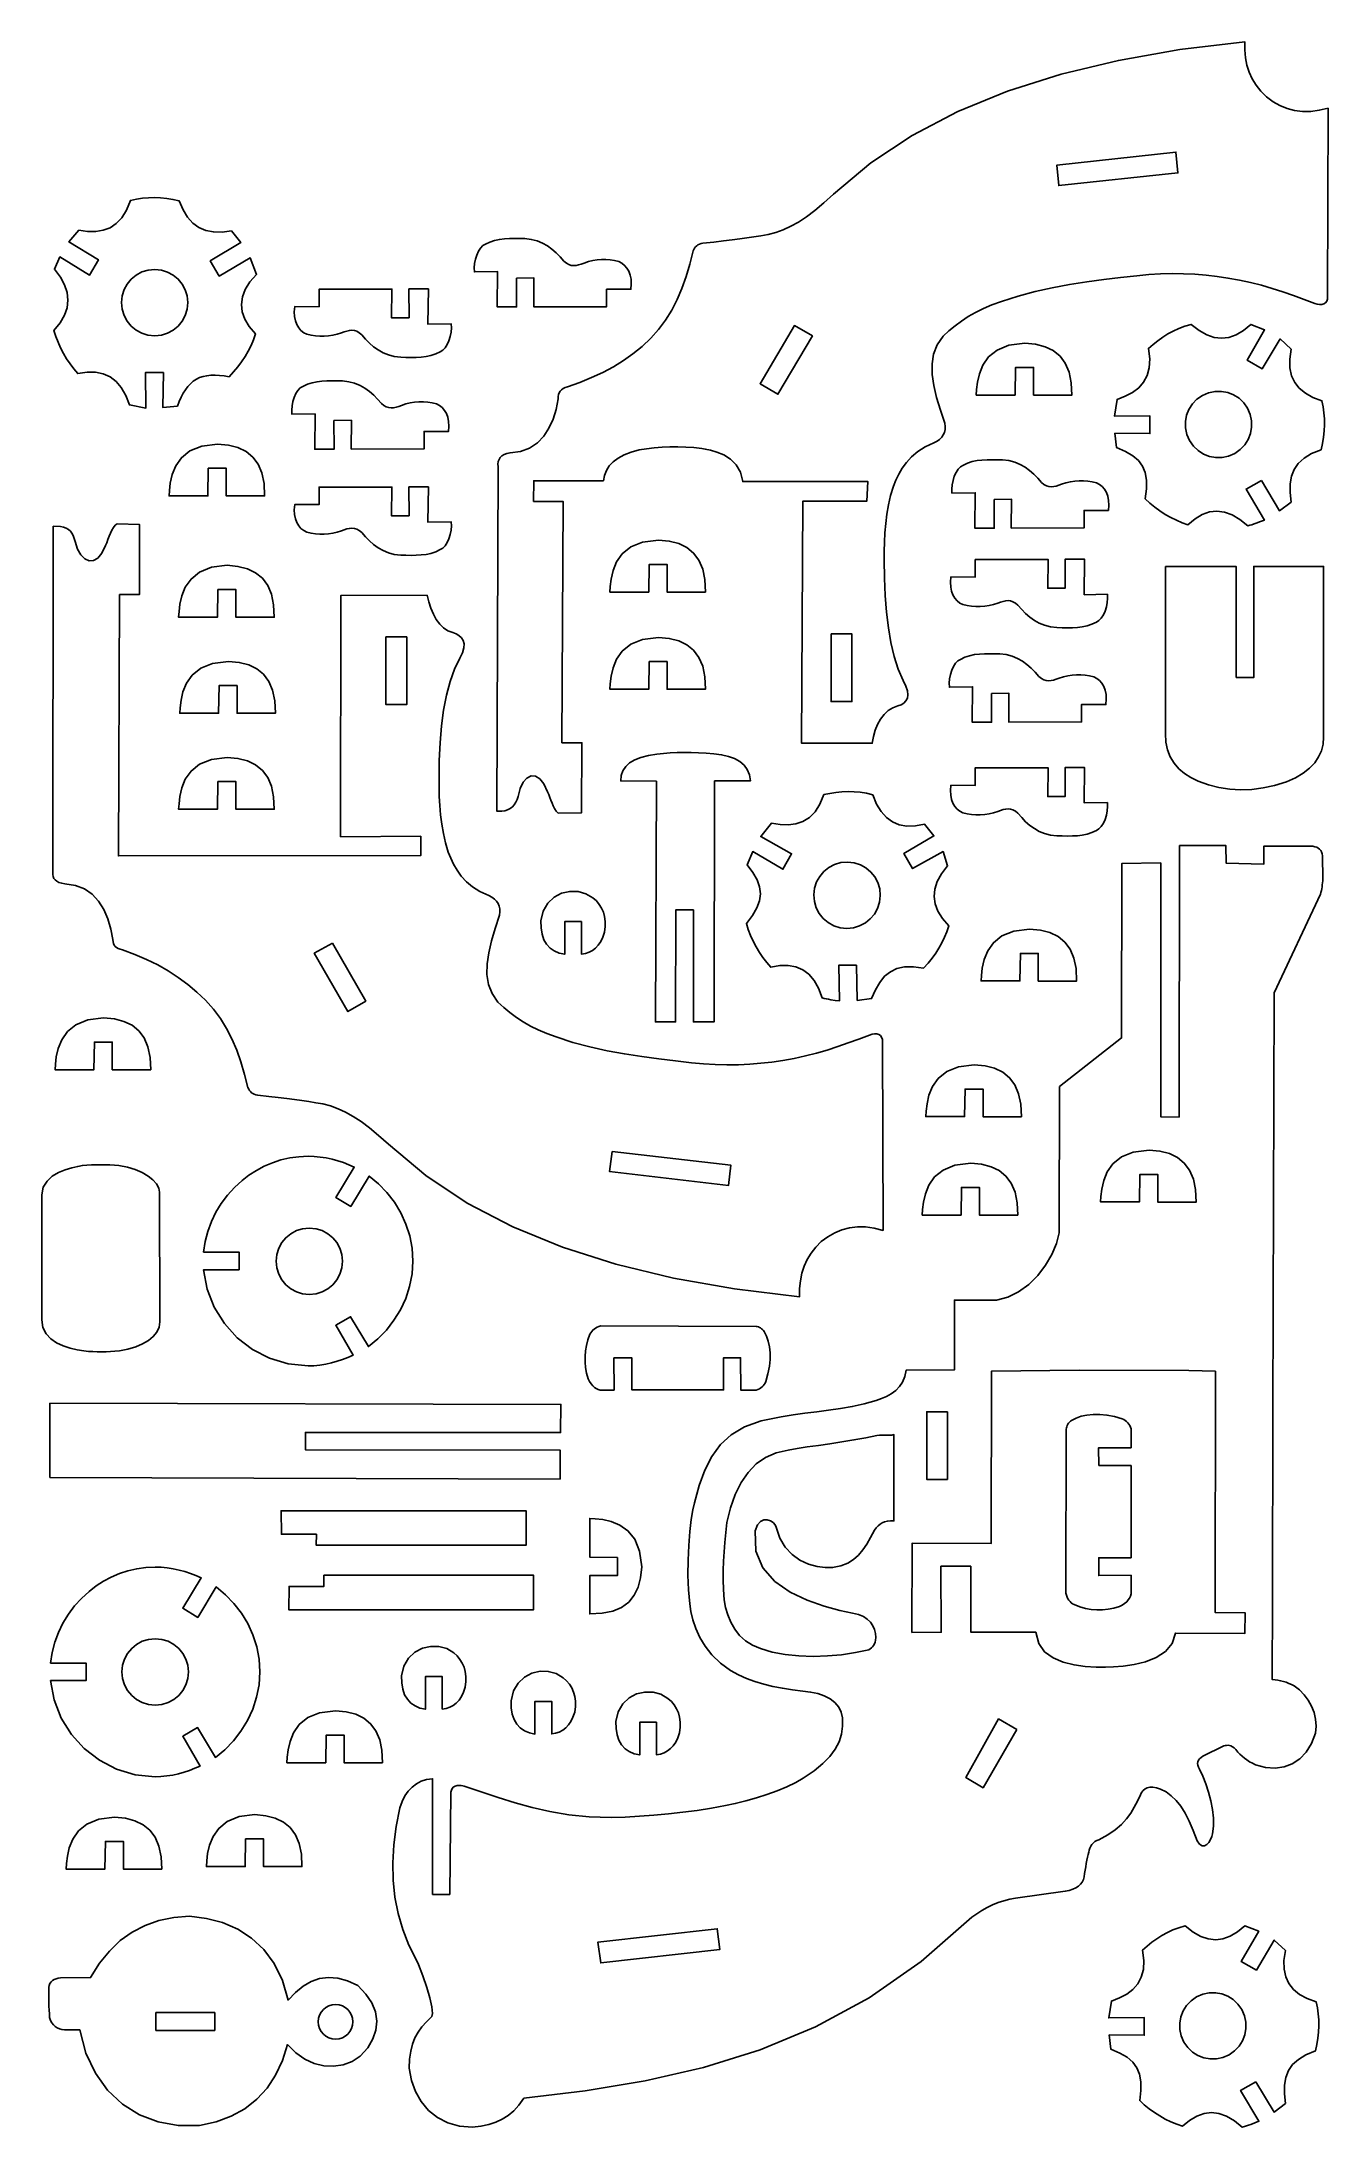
# Model space of a CAD drawing. Extents: x -217 to -34, y -150 to 147.
import ezdxf

# ---------------------------------------------------------------- set-up
doc = ezdxf.new("R2010")
doc.units = 0
doc.header["$MEASUREMENT"] = 0
doc.layers.add('CAMADA_1', color=7, linetype='CONTINUOUS')

msp = doc.modelspace()

# ---------------------------------------------------------------- linework, layer by layer
at = {"layer": 'CAMADA_1', "color": 250}
for points in [[(-34.07479, 137.54309), (-35.35368, 137.22009), (-36.57747, 137.05517), (-37.74825, 137.04377), (-38.86849, 137.1819), (-39.94028, 137.46519), (-40.9659, 137.88927), (-41.94782, 138.44958), (-42.88832, 139.14213), (-43.68328, 139.93633), (-44.35588, 140.78677), (-44.90878, 141.69269), (-45.34483, 142.65257), (-45.6665, 143.66508), (-45.87664, 144.72908), (-45.97791, 145.84343), (-45.97278, 147.0068), (-55.2444, 145.87668), (-63.97965, 144.33597), (-72.16922, 142.36339), (-79.80361, 139.93728), (-86.87389, 137.03598), (-93.37056, 133.63802), (-99.28469, 129.72174), (-104.60678, 125.26548), (-105.99435, 124.0035), (-107.27533, 122.93114), (-108.47157, 122.03073), (-109.60454, 121.2846), (-110.69628, 120.67546), (-111.76845, 120.18526), (-112.84271, 119.79671), (-113.9411, 119.49233), (-114.96178, 119.32703), (-115.94883, 119.17579), (-116.93873, 119.0331), (-117.96834, 118.89383), (-119.07395, 118.7519), (-120.29242, 118.60237), (-121.66023, 118.43973), (-123.21386, 118.25828), (-123.48613, 118.20337), (-123.7242, 118.12528), (-123.9313, 118.02382), (-124.11066, 117.89861), (-124.2657, 117.74984), (-124.39946, 117.57713), (-124.51555, 117.38048), (-124.61701, 117.15951), (-125.09486, 115.29124), (-125.6261, 113.51436), (-126.22403, 111.8283), (-126.90119, 110.23135), (-127.6705, 108.72275), (-128.54507, 107.30136), (-129.53744, 105.96604), (-130.66053, 104.71565), (-131.89268, 103.55342), (-133.18696, 102.49645), (-134.54831, 101.53391), (-135.98129, 100.65516), (-137.49046, 99.84956), (-139.08076, 99.10685), (-140.75675, 98.41639), (-142.52318, 97.76754), (-142.85226, 97.66855), (-143.13536, 97.5365), (-143.37229, 97.37139), (-143.56324, 97.17379), (-143.70783, 96.94427), (-143.80568, 96.68302), (-143.85717, 96.39042), (-143.86154, 96.06685), (-144.15794, 94.57307), (-144.59038, 93.16327), (-145.17083, 91.87203), (-145.91145, 90.73336), (-146.82421, 89.78165), (-147.92089, 89.0511), (-149.21346, 88.57572), (-150.71408, 88.39028), (-151.17635, 88.27495), (-151.5611, 88.11839), (-151.87137, 87.92212), (-152.11058, 87.68804), (-152.28196, 87.41748), (-152.38855, 87.11253), (-152.43358, 86.77471), (-152.42009, 86.40573), (-152.58995, 37.25083), (-151.92913, 37.23848), (-151.47066, 37.32588), (-151.05912, 37.4642), (-150.6947, 37.65325), (-150.37759, 37.89303), (-150.10741, 38.18354), (-149.88435, 38.52478), (-149.70841, 38.91675), (-149.57959, 39.35945), (-149.264, 40.49983), (-148.82795, 41.38048), (-148.30127, 41.98012), (-147.71379, 42.27709), (-147.09553, 42.2503), (-146.47632, 41.87809), (-145.88618, 41.13937), (-145.35494, 40.01229), (-145.18109, 39.6226), (-145.02738, 39.21752), (-144.88203, 38.80636), (-144.7325, 38.39824), (-144.56663, 38.00228), (-144.37226, 37.62779), (-144.13704, 37.28389), (-143.849, 36.9797), (-140.52039, 37.02397), (-140.4746, 47.025), (-143.30997, 47.02576), (-143.15873, 81.44939), (-147.36495, 81.44958), (-147.34443, 84.39876), (-137.41313, 84.37615), (-137.26664, 85.15325), (-136.98373, 85.86727), (-136.56269, 86.51783), (-136.002, 87.10379), (-135.29995, 87.62439), (-134.45521, 88.07906), (-133.4655, 88.46704), (-132.32968, 88.78738), (-131.24478, 88.95857), (-130.15, 89.09062), (-129.04515, 89.18239), (-127.92985, 89.23217), (-126.80391, 89.23844), (-125.66638, 89.19968), (-124.51745, 89.11437), (-123.35636, 88.98099), (-122.89485, 88.89226), (-122.15803, 88.7357), (-121.24584, 88.47407), (-120.25841, 88.06918), (-119.2953, 87.4836), (-118.45664, 86.67971), (-117.84218, 85.61951), (-117.55186, 84.26538), (-99.72549, 84.28172), (-99.87065, 81.45604), (-108.97811, 81.47143), (-109.14474, 46.94178), (-99.07911, 46.94026), (-98.9007, 47.89083), (-98.64534, 48.79447), (-98.31151, 49.63389), (-97.89807, 50.39199), (-97.40331, 51.05148), (-96.82628, 51.59507), (-96.16546, 52.00547), (-95.41952, 52.26558), (-94.96979, 52.44285), (-94.58333, 52.68187), (-94.27952, 52.99081), (-94.07774, 53.37803), (-93.99699, 53.8517), (-94.05665, 54.41999), (-94.2761, 55.09145), (-94.67453, 55.87406), (-95.37221, 57.52174), (-95.95, 59.33225), (-96.41683, 61.29666), (-96.78087, 63.40585), (-97.05105, 65.65013), (-97.23554, 68.02114), (-97.34327, 70.509), (-97.38298, 73.10497), (-97.3769, 74.36562), (-97.34498, 75.64945), (-97.27734, 76.95247), (-97.16448, 78.2705), (-96.9969, 79.59879), (-96.76491, 80.93373), (-96.45882, 82.27038), (-96.06913, 83.60513), (-95.72314, 84.44816), (-95.31369, 85.30943), (-94.81874, 86.16956), (-94.21644, 87.00955), (-93.48475, 87.80983), (-92.60201, 88.55121), (-91.54618, 89.21431), (-90.29522, 89.77994), (-89.85005, 90.01117), (-89.47727, 90.27888), (-89.17669, 90.58193), (-88.94831, 90.91937), (-88.79213, 91.29025), (-88.70834, 91.69343), (-88.69675, 92.12777), (-88.75755, 92.59251), (-89.37315, 94.47617), (-89.90078, 96.26122), (-90.30016, 97.94956), (-90.53177, 99.54309), (-90.5559, 101.04371), (-90.33265, 102.45351), (-89.82212, 103.77439), (-88.98479, 105.00825), (-88.14043, 105.76274), (-87.27061, 106.48018), (-86.36032, 107.15905), (-85.39455, 107.79878), (-84.3581, 108.39823), (-83.23558, 108.95626), (-82.01198, 109.4723), (-80.67229, 109.94502), (-78.29311, 110.72098), (-75.86586, 111.37287), (-73.40992, 111.91779), (-70.94429, 112.37284), (-68.48854, 112.75474), (-66.06186, 113.08097), (-63.68325, 113.36806), (-61.37209, 113.63349), (-59.67558, 113.79556), (-57.99807, 113.89303), (-56.34032, 113.92951), (-54.7029, 113.90766), (-53.08657, 113.83109), (-51.4919, 113.70284), (-49.92003, 113.52652), (-48.37096, 113.30517), (-46.73943, 113.01314), (-45.1497, 112.66335), (-43.59303, 112.26226), (-42.06125, 111.81538), (-40.54562, 111.32879), (-39.03797, 110.80838), (-37.52975, 110.26004), (-36.0126, 109.68985), (-35.65749, 109.57053), (-35.31416, 109.51372), (-34.99439, 109.52341), (-34.70996, 109.6034), (-34.47284, 109.75806), (-34.29424, 109.99138), (-34.18651, 110.30716), (-34.16105, 110.70977), (-34.07479, 137.54309), (-34.07479, 137.54309)], [(-72.4945, 126.49022), (-72.75347, 129.40349), (-55.79198, 131.25941), (-55.51135, 128.30301), (-72.4945, 126.49022), (-72.4945, 126.49022)], [(-200.11731, 99.81061), (-202.68307, 99.81289), (-202.61391, 94.75471), (-204.97884, 95.20368), (-205.49868, 96.56237), (-206.13138, 97.67824), (-206.87751, 98.5587), (-207.73783, 99.2104), (-208.71291, 99.64075), (-209.80332, 99.85697), (-211.00963, 99.86571), (-212.3326, 99.67419), (-212.90925, 100.33976), (-213.44391, 101.04143), (-213.93639, 101.77616), (-214.38593, 102.54091), (-214.79158, 103.33264), (-215.15315, 104.14793), (-215.46969, 104.98374), (-215.74082, 105.83684), (-214.8653, 106.91281), (-214.24153, 107.9865), (-213.86742, 109.06095), (-213.74031, 110.13939), (-213.8583, 111.22467), (-214.21911, 112.32002), (-214.82046, 113.42829), (-215.66026, 114.55271), (-214.8843, 116.31135), (-210.64217, 113.72773), (-209.40128, 115.91862), (-213.59002, 118.44125), (-212.16882, 120.12617), (-210.93819, 119.95384), (-209.78299, 119.94073), (-208.71063, 120.10774), (-207.72814, 120.47577), (-206.84274, 121.06534), (-206.06184, 121.89735), (-205.39247, 122.99251), (-204.84204, 124.37172), (-203.98362, 124.54424), (-203.12615, 124.6685), (-202.26697, 124.74298), (-201.40361, 124.7654), (-200.5336, 124.73424), (-199.65447, 124.6476), (-198.76375, 124.50339), (-197.85859, 124.2999), (-197.3207, 123.02158), (-196.6785, 121.96613), (-195.928, 121.12823), (-195.06578, 120.50332), (-194.08804, 120.08646), (-192.99098, 119.87252), (-191.77099, 119.85694), (-190.42427, 120.03478), (-189.07413, 118.38159), (-193.46009, 115.74648), (-192.16942, 113.57307), (-187.74926, 116.18139), (-186.83745, 113.81532), (-187.78631, 112.7422), (-188.46404, 111.67231), (-188.87368, 110.60565), (-189.01865, 109.54222), (-188.90161, 108.48183), (-188.52598, 107.42467), (-187.89461, 106.37055), (-187.01073, 105.31928), (-187.29839, 104.48594), (-187.64001, 103.67426), (-188.03426, 102.88348), (-188.48, 102.1136), (-188.97609, 101.36386), (-189.52139, 100.63369), (-190.11438, 99.9229), (-190.75449, 99.23092), (-191.46167, 99.34188), (-192.13351, 99.41389), (-192.77039, 99.4441), (-193.37231, 99.43004), (-193.93946, 99.36905), (-194.47184, 99.25828), (-194.97002, 99.09526), (-195.43362, 98.87695), (-195.86359, 98.5758), (-196.26221, 98.22544), (-196.63195, 97.82492), (-196.97547, 97.37367), (-197.29562, 96.87074), (-197.59506, 96.31537), (-197.87626, 95.7068), (-198.14207, 95.04427), (-200.19483, 94.82596), (-200.11731, 99.81061), (-200.11731, 99.81061)], [(-149.79752, 113.2856), (-147.30472, 113.3084), (-147.33873, 109.19528), (-136.96207, 109.21238), (-136.96207, 111.71107), (-133.49362, 111.69397), (-133.43149, 112.44523), (-133.46417, 113.12505), (-133.58349, 113.7321), (-133.78147, 114.26524), (-134.04975, 114.72371), (-134.38073, 115.10618), (-134.76624, 115.41151), (-135.1983, 115.63894), (-135.81884, 115.77935), (-136.43938, 115.87473), (-137.05973, 115.92375), (-137.68027, 115.92546), (-138.30062, 115.87872), (-138.92116, 115.78239), (-139.54151, 115.63533), (-140.16205, 115.4364), (-140.55706, 115.2901), (-140.93307, 115.17382), (-141.29464, 115.09801), (-141.64652, 115.07331), (-141.99289, 115.11017), (-142.3385, 115.21961), (-142.68791, 115.41151), (-143.04549, 115.69708), (-143.57578, 116.31515), (-144.13742, 116.89199), (-144.73801, 117.41734), (-145.38515, 117.8817), (-146.08663, 118.27443), (-146.85005, 118.58584), (-147.68301, 118.80586), (-148.59292, 118.92423), (-149.33582, 118.93354), (-150.07188, 118.94095), (-150.7992, 118.93183), (-151.5155, 118.89174), (-152.21907, 118.80586), (-152.90782, 118.65994), (-153.57985, 118.43916), (-154.23288, 118.12908), (-154.59844, 117.92559), (-154.9298, 117.57789), (-155.21974, 117.11638), (-155.46066, 116.57146), (-155.64591, 115.9741), (-155.76789, 115.35432), (-155.81938, 114.74271), (-155.79316, 114.16986), (-152.4845, 114.22116), (-152.5358, 109.17248), (-149.77472, 109.17248), (-149.79752, 113.2856), (-149.79752, 113.2856)], [(-206.10459, 109.80214), (-206.0075, 110.75651), (-205.73067, 111.64514), (-205.29348, 112.44922), (-204.71436, 113.14975), (-204.01307, 113.72754), (-203.20823, 114.16359), (-202.31903, 114.43871), (-201.36466, 114.53428), (-200.41029, 114.43719), (-199.52166, 114.16055), (-198.71758, 113.72298), (-198.01705, 113.14424), (-197.43926, 112.44276), (-197.00321, 111.63792), (-196.72809, 110.74872), (-196.63252, 109.79435), (-196.72961, 108.83998), (-197.00625, 107.95135), (-197.44382, 107.14708), (-198.02275, 106.44674), (-198.72404, 105.86895), (-199.52888, 105.4329), (-200.41808, 105.15778), (-201.37245, 105.06221), (-202.32682, 105.1593), (-203.21545, 105.43613), (-204.01953, 105.87332), (-204.72006, 106.45225), (-205.29785, 107.15373), (-205.7339, 107.95857), (-206.00902, 108.84777), (-206.10459, 109.80214), (-206.10459, 109.80214)], [(-165.09917, 107.63253), (-167.59216, 107.60973), (-167.55796, 111.72266), (-177.93462, 111.70556), (-177.93462, 109.20687), (-181.40326, 109.22416), (-181.4652, 108.47271), (-181.43252, 107.79289), (-181.31339, 107.18584), (-181.11541, 106.6527), (-180.84694, 106.19423), (-180.51596, 105.81195), (-180.13045, 105.50643), (-179.69839, 105.279), (-179.07785, 105.13859), (-178.4575, 105.0434), (-177.83696, 104.99419), (-177.21661, 104.99248), (-176.59607, 105.03922), (-175.97572, 105.13555), (-175.35518, 105.28261), (-174.73483, 105.48173), (-174.33963, 105.62803), (-173.96362, 105.74431), (-173.60205, 105.82012), (-173.25036, 105.84482), (-172.9038, 105.80777), (-172.55819, 105.69852), (-172.20897, 105.50643), (-171.85139, 105.22105), (-171.3211, 104.60298), (-170.75946, 104.02595), (-170.15887, 103.5006), (-169.51154, 103.03643), (-168.81006, 102.64351), (-168.04664, 102.3321), (-167.21387, 102.11227), (-166.30377, 101.99371), (-165.56087, 101.9844), (-164.825, 101.97699), (-164.09768, 101.98611), (-163.38119, 102.02639), (-162.67762, 102.11208), (-161.98887, 102.258), (-161.31703, 102.47878), (-160.664, 102.78886), (-160.29825, 102.99235), (-159.96689, 103.34024), (-159.67714, 103.80175), (-159.43603, 104.34648), (-159.25097, 104.94384), (-159.12899, 105.56362), (-159.0775, 106.17523), (-159.10353, 106.74827), (-162.41219, 106.69697), (-162.36089, 111.74546), (-165.12197, 111.74546), (-165.09917, 107.63253), (-165.09917, 107.63253)], [(-112.52066, 96.72539), (-115.07198, 98.2186), (-110.17739, 106.52806), (-107.61619, 105.04834), (-112.52066, 96.72539), (-112.52066, 96.72539)], [(-43.60481, 84.42004), (-45.78753, 83.19492), (-43.18795, 78.78825), (-43.75719, 78.55721), (-44.35056, 78.3294), (-44.6519, 78.22167), (-44.954, 78.12135), (-45.25515, 78.03015), (-45.55326, 77.95054), (-46.67274, 78.88135), (-47.77911, 79.53856), (-48.87104, 79.92863), (-49.9472, 80.05802), (-51.00683, 79.93338), (-52.04822, 79.56136), (-53.07061, 78.94861), (-54.07248, 78.10159), (-54.90506, 78.40122), (-55.72719, 78.74987), (-56.53412, 79.14621), (-57.32072, 79.58853), (-58.08224, 80.07569), (-58.81374, 80.60598), (-59.51047, 81.17807), (-60.1673, 81.79006), (-59.98471, 83.23425), (-59.98091, 84.48198), (-60.1654, 85.55643), (-60.5473, 86.47983), (-61.13649, 87.27498), (-61.94228, 87.96487), (-62.97417, 88.57211), (-64.24147, 89.11931), (-64.47688, 91.16998), (-59.49413, 91.11108), (-59.51389, 93.64834), (-64.5373, 93.58241), (-64.17307, 95.97983), (-63.00818, 96.42766), (-61.978, 96.97809), (-61.10172, 97.64594), (-60.39853, 98.44565), (-59.88819, 99.39166), (-59.58989, 100.49898), (-59.52301, 101.78167), (-59.70712, 103.25474), (-59.04345, 103.82721), (-58.36173, 104.36472), (-57.65721, 104.86442), (-56.92533, 105.32327), (-56.16172, 105.73842), (-55.36144, 106.10702), (-54.51993, 106.42603), (-53.63282, 106.6926), (-52.50004, 105.80644), (-51.40013, 105.18191), (-50.32644, 104.81483), (-49.27251, 104.70083), (-48.23207, 104.83516), (-47.19847, 105.21383), (-46.16525, 105.8319), (-45.12614, 106.68519), (-43.14273, 105.89688), (-45.65206, 101.58882), (-43.48872, 100.35933), (-40.91536, 104.61818), (-39.34938, 103.14188), (-39.54831, 101.73208), (-39.53216, 100.47827), (-39.30169, 99.37285), (-38.85804, 98.40822), (-38.20197, 97.57659), (-37.33424, 96.87036), (-36.25618, 96.28155), (-34.96855, 95.80256), (-34.80705, 94.94053), (-34.69058, 94.08154), (-34.62199, 93.22217), (-34.60413, 92.35919), (-34.64023, 91.48937), (-34.73295, 90.60948), (-34.88533, 89.71629), (-35.1006, 88.80676), (-36.45226, 88.25044), (-37.53146, 87.60254), (-38.35777, 86.85508), (-38.95076, 85.9997), (-39.32981, 85.02823), (-39.51487, 83.9325), (-39.52513, 82.70434), (-39.38054, 81.33558), (-41.02803, 80.10685), (-43.60481, 84.42004), (-43.60481, 84.42004)], [(-78.72251, 96.60208), (-84.2574, 96.60208), (-84.20021, 97.3959), (-84.07804, 98.44698), (-83.80767, 99.64569), (-83.30645, 100.88183), (-82.49192, 102.04577), (-81.28086, 103.0275), (-79.59081, 103.7172), (-77.33874, 104.00505), (-75.79613, 103.85666), (-74.43991, 103.50573), (-73.27711, 102.94219), (-72.31552, 102.15635), (-71.56236, 101.1389), (-71.02485, 99.87996), (-70.71059, 98.36965), (-70.62661, 96.59866), (-76.09348, 96.59866), (-76.09348, 100.54572), (-78.65335, 100.54572), (-78.72251, 96.60208), (-78.72251, 96.60208)], [(-175.81175, 92.99075), (-173.31876, 93.01355), (-173.35296, 88.90062), (-162.9763, 88.91772), (-162.9763, 91.41622), (-159.50785, 91.39912), (-159.44572, 92.15057), (-159.4784, 92.83039), (-159.59753, 93.43744), (-159.79551, 93.97058), (-160.06398, 94.42886), (-160.39496, 94.81133), (-160.78047, 95.11685), (-161.21253, 95.34428), (-161.83307, 95.48469), (-162.45342, 95.57988), (-163.07396, 95.62909), (-163.69431, 95.6308), (-164.31485, 95.58406), (-164.9352, 95.48773), (-165.55574, 95.34048), (-166.17628, 95.14155), (-166.57129, 94.99525), (-166.9473, 94.87897), (-167.30887, 94.80316), (-167.66075, 94.77846), (-168.00712, 94.81551), (-168.35273, 94.92476), (-168.70195, 95.11685), (-169.05972, 95.40223), (-169.58982, 96.0203), (-170.15146, 96.59714), (-170.75224, 97.12268), (-171.39938, 97.58685), (-172.10086, 97.97977), (-172.86428, 98.29118), (-173.69705, 98.51101), (-174.60715, 98.62957), (-175.35005, 98.63888), (-176.08611, 98.64629), (-176.81324, 98.63717), (-177.52973, 98.59689), (-178.2333, 98.5112), (-178.92205, 98.36509), (-179.59389, 98.1445), (-180.24711, 97.83442), (-180.61267, 97.63074), (-180.94403, 97.28304), (-181.23378, 96.82153), (-181.47489, 96.2768), (-181.65995, 95.67925), (-181.78193, 95.05947), (-181.83342, 94.44805), (-181.80739, 93.87501), (-178.49873, 93.92631), (-178.55003, 88.87763), (-175.78895, 88.87763), (-175.81175, 92.99075), (-175.81175, 92.99075)], [(-53.85474, 90.12061), (-54.23379, 91.00164), (-54.42398, 91.91269), (-54.43253, 92.82811), (-54.26723, 93.72168), (-53.93511, 94.56756), (-53.44377, 95.33991), (-52.80043, 96.01251), (-52.01288, 96.5599), (-51.13185, 96.93914), (-50.22061, 97.12933), (-49.30519, 97.13788), (-48.41162, 96.97258), (-47.56593, 96.64046), (-46.79358, 96.14912), (-46.12079, 95.50578), (-45.5734, 94.71804), (-45.19435, 93.83701), (-45.00416, 92.92596), (-44.99542, 92.01054), (-45.16091, 91.11697), (-45.49303, 90.27109), (-45.98437, 89.49874), (-46.62752, 88.82614), (-47.41526, 88.27875), (-48.29629, 87.89951), (-49.20734, 87.70932), (-50.12276, 87.70077), (-51.01633, 87.86607), (-51.86221, 88.19819), (-52.63456, 88.68953), (-53.30735, 89.33287), (-53.85474, 90.12061), (-53.85474, 90.12061)], [(-193.79373, 82.21813), (-199.32862, 82.21813), (-199.27143, 83.01195), (-199.14907, 84.06303), (-198.87889, 85.26174), (-198.37767, 86.49788), (-197.56295, 87.66182), (-196.35208, 88.64355), (-194.66203, 89.33344), (-192.40996, 89.6211), (-190.86735, 89.47271), (-189.51094, 89.12178), (-188.34833, 88.55824), (-187.38674, 87.77259), (-186.63358, 86.75514), (-186.09607, 85.49601), (-185.78162, 83.98589), (-185.69783, 82.21471), (-191.16451, 82.21471), (-191.16451, 86.16177), (-193.72457, 86.16177), (-193.79373, 82.21813), (-193.79373, 82.21813)], [(-81.71805, 81.73648), (-79.22506, 81.75928), (-79.25926, 77.64616), (-68.88241, 77.66326), (-68.88241, 80.16195), (-65.41396, 80.14485), (-65.35202, 80.8963), (-65.38451, 81.57593), (-65.50383, 82.18298), (-65.70181, 82.71631), (-65.97028, 83.17459), (-66.30107, 83.55706), (-66.68677, 83.86239), (-67.11883, 84.08982), (-67.73918, 84.23023), (-68.35972, 84.32561), (-68.98007, 84.37463), (-69.60061, 84.37634), (-70.22096, 84.3296), (-70.8415, 84.23327), (-71.46204, 84.08621), (-72.08239, 83.88728), (-72.4774, 83.74098), (-72.8536, 83.6247), (-73.21517, 83.54889), (-73.56686, 83.52419), (-73.91323, 83.56105), (-74.25884, 83.67049), (-74.60825, 83.86258), (-74.96583, 84.14796), (-75.49612, 84.76603), (-76.05776, 85.34287), (-76.65835, 85.86841), (-77.30568, 86.33258), (-78.00716, 86.72531), (-78.77039, 87.03672), (-79.60335, 87.25674), (-80.51326, 87.37511), (-81.25616, 87.38461), (-81.99222, 87.39183), (-82.71954, 87.38271), (-83.43603, 87.34262), (-84.13941, 87.25693), (-84.82816, 87.11082), (-85.50019, 86.89004), (-86.15322, 86.58015), (-86.51878, 86.37647), (-86.85014, 86.02877), (-87.14008, 85.56726), (-87.38119, 85.02253), (-87.56625, 84.42498), (-87.68823, 83.8052), (-87.73972, 83.19359), (-87.7135, 82.62074), (-84.40484, 82.67204), (-84.45614, 77.62336), (-81.69506, 77.62336), (-81.71805, 81.73648), (-81.71805, 81.73648)], [(-165.09917, 79.40442), (-167.59216, 79.38143), (-167.55796, 83.49455), (-177.93462, 83.47745), (-177.93462, 80.97876), (-181.40326, 80.99605), (-181.4652, 80.2446), (-181.43252, 79.56478), (-181.31339, 78.95773), (-181.11541, 78.42459), (-180.84694, 77.96612), (-180.51596, 77.58365), (-180.13045, 77.27832), (-179.69839, 77.05089), (-179.07785, 76.91048), (-178.4575, 76.8151), (-177.83696, 76.76608), (-177.21661, 76.76437), (-176.59607, 76.81111), (-175.97572, 76.90744), (-175.35518, 77.0545), (-174.73483, 77.25362), (-174.33963, 77.39973), (-173.96362, 77.5162), (-173.60205, 77.59182), (-173.25036, 77.61652), (-172.9038, 77.57966), (-172.55819, 77.47041), (-172.20897, 77.27832), (-171.85139, 76.99294), (-171.3211, 76.37487), (-170.75946, 75.79784), (-170.15887, 75.27249), (-169.51154, 74.80813), (-168.81006, 74.4154), (-168.04664, 74.10399), (-167.21387, 73.88416), (-166.30377, 73.7656), (-165.56087, 73.75629), (-164.825, 73.74888), (-164.09768, 73.758), (-163.38119, 73.79809), (-162.67762, 73.88397), (-161.98887, 74.02989), (-161.31703, 74.25067), (-160.664, 74.56075), (-160.29825, 74.76424), (-159.96689, 75.11213), (-159.67714, 75.57345), (-159.43603, 76.11837), (-159.25097, 76.71573), (-159.12899, 77.33551), (-159.0775, 77.94712), (-159.10353, 78.52016), (-162.41219, 78.46867), (-162.36089, 83.51735), (-165.12197, 83.51735), (-165.09917, 79.40442), (-165.09917, 79.40442)], [(-97.53023, -22.53571), (-98.80912, -22.21271), (-100.03291, -22.04779), (-101.20369, -22.03639), (-102.32393, -22.17452), (-103.39572, -22.45781), (-104.42153, -22.88189), (-105.40326, -23.4422), (-106.34376, -24.13475), (-107.13872, -24.92895), (-107.81132, -25.77939), (-108.36422, -26.68531), (-108.80027, -27.64519), (-109.12213, -28.6577), (-109.33208, -29.7217), (-109.43335, -30.83605), (-109.42822, -31.99942), (-118.70003, -30.86911), (-127.43509, -29.3284), (-135.62466, -27.35601), (-143.25905, -24.9299), (-150.32933, -22.0286), (-156.82619, -18.63064), (-162.74013, -14.71436), (-168.06222, -10.2581), (-169.44979, -8.99612), (-170.73096, -7.92376), (-171.92701, -7.02335), (-173.05998, -6.27722), (-174.15172, -5.66789), (-175.22389, -5.17788), (-176.29834, -4.78933), (-177.39654, -4.48495), (-178.41722, -4.31965), (-179.40427, -4.16841), (-180.39417, -4.02572), (-181.42378, -3.88626), (-182.52939, -3.74452), (-183.74786, -3.59499), (-185.11567, -3.43235), (-186.6693, -3.2509), (-186.94157, -3.19599), (-187.17964, -3.1179), (-187.38674, -3.01644), (-187.5661, -2.89123), (-187.72114, -2.74246), (-187.8549, -2.56975), (-187.97099, -2.3731), (-188.07245, -2.15213), (-188.5503, -0.28386), (-189.08173, 1.49283), (-189.67947, 3.17908), (-190.35663, 4.77584), (-191.12613, 6.28444), (-192.00051, 7.70583), (-192.99288, 9.04115), (-194.11597, 10.29154), (-195.34812, 11.4646), (-196.64259, 12.55064), (-198.00375, 13.55441), (-199.43673, 14.48009), (-200.94609, 15.33262), (-202.53639, 16.11637), (-204.21219, 16.83571), (-205.97862, 17.49558), (-206.3077, 17.58355), (-206.5908, 17.68672), (-206.82792, 17.81079), (-207.01868, 17.96127), (-207.16327, 18.14405), (-207.26112, 18.36426), (-207.31261, 18.62779), (-207.31717, 18.94034), (-207.61338, 20.44533), (-208.04582, 21.88382), (-208.62627, 23.21629), (-209.36708, 24.40189), (-210.27965, 25.40053), (-211.37633, 26.17212), (-212.66909, 26.67638), (-214.16952, 26.87303), (-214.63179, 26.97734), (-215.01654, 27.10483), (-215.32681, 27.26006), (-215.56621, 27.4474), (-215.7374, 27.67065), (-215.84399, 27.93475), (-215.88902, 28.2435), (-215.87553, 28.60146), (-215.83202, 77.89886), (-214.81533, 77.87549), (-214.3675, 77.78657), (-213.98427, 77.64426), (-213.65975, 77.44932), (-213.38824, 77.20308), (-213.16385, 76.90611), (-212.98069, 76.55917), (-212.83306, 76.16302), (-212.71488, 75.71899), (-212.36205, 74.64682), (-211.89142, 73.81899), (-211.33491, 73.2564), (-210.72444, 72.97919), (-210.09212, 73.00807), (-209.46987, 73.36356), (-208.88961, 74.06656), (-208.38345, 75.13721), (-208.20181, 75.54457), (-208.02815, 75.99316), (-207.85411, 76.45961), (-207.67209, 76.92036), (-207.47354, 77.35223), (-207.25067, 77.73185), (-206.99531, 78.03585), (-206.69948, 78.24086), (-203.5489, 78.16106), (-203.54928, 68.14255), (-206.38142, 68.14806), (-206.54292, 30.87405), (-163.43705, 30.91737), (-163.45396, 33.67921), (-174.86536, 33.59979), (-174.84009, 68.00138), (-162.53474, 68.06712), (-162.29496, 67.11636), (-161.99875, 66.21272), (-161.64326, 65.3733), (-161.22545, 64.6152), (-160.74266, 63.95571), (-160.19185, 63.41212), (-159.57036, 63.00172), (-158.87496, 62.74161), (-158.41421, 62.56149), (-157.99887, 62.31525), (-157.65402, 61.99605), (-157.40512, 61.59724), (-157.27744, 61.11179), (-157.29625, 60.53324), (-157.48663, 59.85456), (-157.87404, 59.0691), (-158.63784, 57.51604), (-159.27054, 55.75588), (-159.78164, 53.80743), (-160.18045, 51.6895), (-160.47609, 49.42109), (-160.67806, 47.0212), (-160.79586, 44.50845), (-160.83842, 41.90222), (-160.83253, 40.64157), (-160.80042, 39.35774), (-160.73278, 38.05472), (-160.62011, 36.73688), (-160.45234, 35.4084), (-160.22035, 34.07346), (-159.91426, 32.73681), (-159.52457, 31.40206), (-159.17877, 30.55903), (-158.76913, 29.69776), (-158.27418, 28.83763), (-157.67188, 27.99783), (-156.94019, 27.19736), (-156.05745, 26.45617), (-155.00162, 25.79288), (-153.75085, 25.22725), (-153.30568, 24.99602), (-152.93271, 24.72831), (-152.63213, 24.42526), (-152.40375, 24.08782), (-152.24757, 23.71694), (-152.16378, 23.31376), (-152.15219, 22.87942), (-152.21299, 22.41468), (-152.82878, 20.53102), (-153.35622, 18.74597), (-153.7556, 17.05782), (-153.9874, 15.4641), (-154.01153, 13.96348), (-153.78809, 12.55368), (-153.27775, 11.2328), (-152.44023, 9.99913), (-151.59587, 9.24445), (-150.72605, 8.5272), (-149.81595, 7.84814), (-148.84999, 7.20841), (-147.81354, 6.60896), (-146.69102, 6.05093), (-145.46742, 5.53489), (-144.12773, 5.06217), (-141.74855, 4.28621), (-139.32149, 3.63432), (-136.86536, 3.0894), (-134.39992, 2.63435), (-131.94398, 2.25245), (-129.5173, 1.92622), (-127.13869, 1.63913), (-124.82772, 1.3737), (-123.13102, 1.21163), (-121.45351, 1.11416), (-119.79576, 1.07768), (-118.15834, 1.09953), (-116.54201, 1.1761), (-114.94753, 1.30435), (-113.37547, 1.48067), (-111.82659, 1.70202), (-110.19487, 1.99424), (-108.60514, 2.34384), (-107.04847, 2.74493), (-105.51669, 3.19181), (-104.00125, 3.6784), (-102.49341, 4.19881), (-100.98519, 4.74715), (-99.46804, 5.31734), (-99.11293, 5.43666), (-98.7696, 5.49347), (-98.45002, 5.48397), (-98.16559, 5.40379), (-97.92828, 5.24913), (-97.74968, 5.01581), (-97.64195, 4.70003), (-97.61649, 4.29742), (-97.53023, -22.53571), (-97.53023, -22.53571)], [(-130.94971, 68.51913), (-136.4846, 68.51913), (-136.4276, 69.31295), (-136.30524, 70.36403), (-136.03487, 71.56274), (-135.53384, 72.79907), (-134.71912, 73.96282), (-133.50806, 74.94474), (-131.81801, 75.63444), (-129.56594, 75.9221), (-128.02333, 75.7739), (-126.66711, 75.42278), (-125.5045, 74.85924), (-124.54291, 74.07359), (-123.78975, 73.05614), (-123.25224, 71.79701), (-122.93779, 70.28689), (-122.85381, 68.51571), (-128.32068, 68.51571), (-128.32068, 72.46277), (-130.88055, 72.46277), (-130.94971, 68.51913), (-130.94971, 68.51913)], [(-192.42383, 64.92319), (-197.95872, 64.92319), (-197.90153, 65.71701), (-197.77917, 66.76809), (-197.50899, 67.9668), (-197.00777, 69.20294), (-196.19305, 70.36688), (-194.98218, 71.3488), (-193.29213, 72.0385), (-191.04006, 72.32616), (-189.49745, 72.17796), (-188.14104, 71.82684), (-186.97843, 71.2633), (-186.01684, 70.47765), (-185.26368, 69.4602), (-184.72617, 68.20107), (-184.41172, 66.69095), (-184.32793, 64.91977), (-189.79461, 64.91977), (-189.79461, 68.86683), (-192.35467, 68.86683), (-192.42383, 64.92319), (-192.42383, 64.92319)], [(-71.55875, 69.07241), (-74.05174, 69.04961), (-74.01754, 73.16273), (-84.3942, 73.14563), (-84.3942, 70.64694), (-87.86265, 70.66404), (-87.92478, 69.91259), (-87.8921, 69.23296), (-87.77278, 68.62591), (-87.57499, 68.09258), (-87.30652, 67.6343), (-86.97554, 67.25183), (-86.59003, 66.9465), (-86.15797, 66.71907), (-85.53743, 66.57866), (-84.91708, 66.48328), (-84.29654, 66.43426), (-83.67619, 66.43255), (-83.05565, 66.47929), (-82.43511, 66.57562), (-81.81476, 66.72268), (-81.19422, 66.92161), (-80.79921, 67.06791), (-80.4232, 67.18419), (-80.06163, 67.26), (-79.70975, 67.2847), (-79.36338, 67.24784), (-79.01777, 67.1384), (-78.66855, 66.94631), (-78.31078, 66.66093), (-77.78068, 66.04286), (-77.21904, 65.46602), (-76.61826, 64.94048), (-75.97112, 64.47631), (-75.26964, 64.08358), (-74.50622, 63.77217), (-73.67345, 63.55215), (-72.76335, 63.43378), (-72.02045, 63.42428), (-71.28439, 63.41706), (-70.55726, 63.42618), (-69.84077, 63.46627), (-69.1372, 63.55196), (-68.44845, 63.69807), (-67.77661, 63.91885), (-67.12339, 64.22874), (-66.75783, 64.43242), (-66.42647, 64.78012), (-66.13672, 65.24163), (-65.89561, 65.78636), (-65.71055, 66.38391), (-65.58857, 67.00369), (-65.53708, 67.6153), (-65.56311, 68.18815), (-68.87177, 68.13685), (-68.82047, 73.18553), (-71.58155, 73.18553), (-71.55875, 69.07241), (-71.55875, 69.07241)], [(-57.27797, 72.14452), (-47.1808, 72.15535), (-47.18061, 56.3464), (-44.67755, 56.3312), (-44.68743, 72.15801), (-34.74796, 72.16865), (-34.74796, 47.83687), (-34.8232, 46.83462), (-35.05405, 45.88595), (-35.4464, 44.99295), (-36.00633, 44.1579), (-36.74011, 43.3827), (-37.65363, 42.66944), (-38.75335, 42.0204), (-40.04497, 41.43748), (-41.72134, 40.92885), (-43.36712, 40.57469), (-44.98326, 40.37272), (-46.57014, 40.32009), (-48.12795, 40.41471), (-49.65764, 40.65411), (-51.1594, 41.03582), (-52.6338, 41.55737), (-53.66284, 42.03959), (-54.58301, 42.62289), (-55.38481, 43.3086), (-56.05855, 44.09786), (-56.59435, 44.992), (-56.98252, 45.99235), (-57.21356, 47.10005), (-57.27797, 48.31624), (-57.27797, 72.14452), (-57.27797, 72.14452)], [(-104.95733, 62.54173), (-101.98573, 62.54173), (-101.98573, 52.89714), (-104.95733, 52.89714), (-104.95733, 62.54173), (-104.95733, 62.54173)], [(-168.41296, 52.46546), (-165.44117, 52.46546), (-165.44117, 62.11005), (-168.41296, 62.11005), (-168.41296, 52.46546), (-168.41296, 52.46546)], [(-130.94971, 54.64913), (-136.4846, 54.64913), (-136.4276, 55.44276), (-136.30524, 56.49384), (-136.03487, 57.69255), (-135.53384, 58.92888), (-134.71912, 60.09263), (-133.50806, 61.07455), (-131.81801, 61.76425), (-129.56594, 62.0521), (-128.02333, 61.90371), (-126.66711, 61.55259), (-125.5045, 60.98905), (-124.54291, 60.2034), (-123.78975, 59.18595), (-123.25224, 57.92701), (-122.93779, 56.4167), (-122.85381, 54.64552), (-128.32068, 54.64552), (-128.32068, 58.59277), (-130.88055, 58.59277), (-130.94971, 54.64913), (-130.94971, 54.64913)], [(-82.08684, 54.06184), (-79.59385, 54.08464), (-79.62805, 49.97152), (-69.2512, 49.98862), (-69.2512, 52.48731), (-65.78275, 52.47021), (-65.72081, 53.22166), (-65.75349, 53.90129), (-65.87262, 54.50834), (-66.0706, 55.04167), (-66.33907, 55.49995), (-66.67005, 55.88242), (-67.05556, 56.18775), (-67.48762, 56.41518), (-68.10797, 56.55559), (-68.72851, 56.65097), (-69.34905, 56.69999), (-69.9694, 56.7017), (-70.58994, 56.65496), (-71.21029, 56.55863), (-71.83083, 56.41157), (-72.45118, 56.21264), (-72.84619, 56.06634), (-73.22239, 55.95006), (-73.58396, 55.87425), (-73.93565, 55.84955), (-74.28221, 55.88641), (-74.62782, 55.99585), (-74.97704, 56.18794), (-75.33462, 56.47332), (-75.86491, 57.09139), (-76.42655, 57.66823), (-77.02714, 58.19377), (-77.67447, 58.65794), (-78.37595, 59.05067), (-79.13937, 59.36208), (-79.97214, 59.5821), (-80.88205, 59.70047), (-81.62514, 59.70997), (-82.36101, 59.71719), (-83.08833, 59.70807), (-83.80482, 59.66798), (-84.50839, 59.58229), (-85.19714, 59.43618), (-85.86898, 59.2154), (-86.52201, 58.90551), (-86.88776, 58.70183), (-87.21912, 58.35413), (-87.50887, 57.89262), (-87.74998, 57.34789), (-87.93504, 56.75034), (-88.05702, 56.13056), (-88.10851, 55.51895), (-88.08248, 54.9461), (-84.77363, 54.9974), (-84.82493, 49.94872), (-82.06404, 49.94872), (-82.08684, 54.06184), (-82.08684, 54.06184)], [(-192.25245, 51.22438), (-197.78753, 51.22438), (-197.73034, 52.01801), (-197.60798, 53.06928), (-197.33761, 54.2678), (-196.83658, 55.50413), (-196.02186, 56.66788), (-194.8108, 57.6498), (-193.12075, 58.3395), (-190.86887, 58.62735), (-189.32626, 58.47896), (-187.96985, 58.12784), (-186.80724, 57.5643), (-185.84565, 56.77865), (-185.09249, 55.7612), (-184.55498, 54.50226), (-184.24053, 52.99195), (-184.15655, 51.22077), (-189.62342, 51.22077), (-189.62342, 55.16802), (-192.18329, 55.16802), (-192.25245, 51.22438), (-192.25245, 51.22438)], [(-192.42383, 37.52538), (-197.95872, 37.52538), (-197.90153, 38.3192), (-197.77917, 39.37028), (-197.50899, 40.56899), (-197.00777, 41.80513), (-196.19305, 42.96907), (-194.98218, 43.9508), (-193.29213, 44.6405), (-191.04006, 44.92835), (-189.49745, 44.77996), (-188.14104, 44.42903), (-186.97843, 43.86549), (-186.01684, 43.07965), (-185.26368, 42.0622), (-184.72617, 40.80326), (-184.41172, 39.29295), (-184.32793, 37.52196), (-189.79461, 37.52196), (-189.79461, 41.46902), (-192.35467, 41.46902), (-192.42383, 37.52538), (-192.42383, 37.52538)], [(-129.85227, 41.55319), (-134.92774, 41.58074), (-134.8601, 42.34207), (-134.62754, 43.02246), (-134.23025, 43.62153), (-133.66804, 44.13947), (-132.9411, 44.57628), (-132.04905, 44.93177), (-130.99227, 45.20613), (-129.77057, 45.39917), (-128.8428, 45.49379), (-127.89033, 45.56276), (-126.91335, 45.60665), (-125.91186, 45.62546), (-124.88548, 45.61976), (-123.83478, 45.58955), (-122.75919, 45.53559), (-121.65909, 45.45807), (-120.56089, 45.30968), (-119.57118, 45.07959), (-118.70003, 44.76096), (-117.95675, 44.346), (-117.3516, 43.82787), (-116.89389, 43.19897), (-116.59312, 42.45227), (-116.45955, 41.58036), (-121.56675, 41.57295), (-121.62584, 7.19169), (-124.57046, 7.19169), (-124.57046, 23.17487), (-127.0834, 23.16974), (-127.11551, 7.19169), (-129.98546, 7.19169), (-129.85227, 41.55319), (-129.85227, 41.55319)], [(-71.55875, 39.36838), (-74.05174, 39.34558), (-74.01754, 43.45851), (-84.3942, 43.44141), (-84.3942, 40.94291), (-87.86265, 40.96001), (-87.92478, 40.20856), (-87.8921, 39.52874), (-87.77278, 38.92169), (-87.57499, 38.38855), (-87.30652, 37.93027), (-86.97554, 37.5478), (-86.59003, 37.24228), (-86.15797, 37.01485), (-85.53743, 36.87444), (-84.91708, 36.77925), (-84.29654, 36.73004), (-83.67619, 36.72833), (-83.05565, 36.77507), (-82.43511, 36.8714), (-81.81476, 37.01865), (-81.19422, 37.21758), (-80.79921, 37.36388), (-80.4232, 37.48016), (-80.06163, 37.55597), (-79.70975, 37.58067), (-79.36338, 37.54362), (-79.01777, 37.43437), (-78.66855, 37.24228), (-78.31078, 36.9569), (-77.78068, 36.33883), (-77.21904, 35.76199), (-76.61826, 35.23645), (-75.97112, 34.77228), (-75.26964, 34.37936), (-74.50622, 34.06795), (-73.67345, 33.84812), (-72.76335, 33.72956), (-72.02045, 33.72025), (-71.28439, 33.71284), (-70.55726, 33.72196), (-69.84077, 33.76224), (-69.1372, 33.84793), (-68.44845, 33.99404), (-67.77661, 34.21463), (-67.12339, 34.52471), (-66.75783, 34.72839), (-66.42647, 35.07609), (-66.13672, 35.5376), (-65.89561, 36.08233), (-65.71055, 36.67988), (-65.58857, 37.29966), (-65.53708, 37.91108), (-65.56311, 38.48412), (-68.87177, 38.43282), (-68.82047, 43.4815), (-71.58155, 43.4815), (-71.55875, 39.36838), (-71.55875, 39.36838)], [(-101.32662, 15.29481), (-103.82968, 15.31248), (-103.75596, 10.19673), (-104.36472, 10.27824), (-104.99305, 10.37438), (-105.30807, 10.43024), (-105.62024, 10.49275), (-105.9269, 10.56286), (-106.22558, 10.64133), (-106.73649, 12.00477), (-107.37166, 13.12387), (-108.12672, 14.00376), (-108.99749, 14.64957), (-109.97941, 15.06643), (-111.0683, 15.25947), (-112.25979, 15.23401), (-113.54989, 14.99499), (-114.12464, 15.66759), (-114.66595, 16.378), (-115.17021, 17.12204), (-115.63419, 17.89629), (-116.05428, 18.69676), (-116.42668, 19.52003), (-116.74835, 20.36192), (-117.01549, 21.21901), (-116.14111, 22.38295), (-115.51943, 23.465), (-115.14722, 24.48929), (-115.02144, 25.48071), (-115.13905, 26.46339), (-115.49682, 27.46184), (-116.09209, 28.50076), (-116.92163, 29.60409), (-116.10976, 31.502), (-111.8112, 28.98127), (-110.57088, 31.19477), (-114.96653, 33.62715), (-113.46192, 35.52886), (-112.22844, 35.34038), (-111.06089, 35.30808), (-109.96858, 35.45362), (-108.96177, 35.7998), (-108.04958, 36.36866), (-107.2417, 37.18243), (-106.54782, 38.26353), (-105.97763, 39.634), (-105.1175, 39.80234), (-104.25889, 39.93135), (-103.39952, 40.01628), (-102.53654, 40.052), (-101.66729, 40.03414), (-100.78968, 39.95757), (-99.90067, 39.81773), (-98.99798, 39.60968), (-98.45344, 38.27835), (-97.80763, 37.19079), (-97.05694, 36.33997), (-96.19814, 35.71848), (-95.22781, 35.31967), (-94.14253, 35.13613), (-92.93869, 35.16102), (-91.61325, 35.38712), (-90.28135, 33.71949), (-94.59606, 31.22137), (-93.32629, 29.0814), (-88.98042, 31.50485), (-88.3519, 29.44658), (-89.22343, 28.32064), (-89.83086, 27.22358), (-90.17856, 26.14932), (-90.27128, 25.09159), (-90.11358, 24.04412), (-89.71002, 23.00064), (-89.06554, 21.95488), (-88.18451, 20.90076), (-88.47141, 20.07217), (-88.79593, 19.26828), (-89.16244, 18.48776), (-89.57455, 17.72947), (-90.03701, 16.99189), (-90.55362, 16.27369), (-91.12875, 15.57354), (-91.76639, 14.89011), (-93.21609, 15.07688), (-94.47465, 15.04914), (-95.56278, 14.80936), (-96.50157, 14.3602), (-97.31249, 13.70432), (-98.01606, 12.84438), (-98.63375, 11.78266), (-99.18646, 10.5222), (-101.22649, 10.27159), (-101.32662, 15.29481), (-101.32662, 15.29481)], [(-57.9272, -6.35132), (-55.34415, -6.37811), (-55.26872, 32.35054), (-48.70004, 32.37771), (-48.62043, 29.8281), (-43.25749, 29.71239), (-43.24571, 32.27264), (-36.29665, 32.24585), (-35.99398, 32.19531), (-35.72779, 32.11133), (-35.4977, 31.99391), (-35.30409, 31.84324), (-35.14696, 31.65932), (-35.02593, 31.44234), (-34.94138, 31.19249), (-34.89312, 30.90958), (-34.85436, 27.6051), (-34.86899, 27.31687), (-34.89122, 27.03282), (-34.92162, 26.75257), (-34.95981, 26.4765), (-35.00598, 26.20423), (-35.05994, 25.93595), (-35.12188, 25.67166), (-35.1918, 25.41136), (-41.78537, 11.33388), (-41.96682, -48.36792), (-42.03864, -75.27306), (-42.0546, -86.59858), (-41.65332, -86.63468), (-41.25508, -86.69092), (-40.86064, -86.76844), (-40.46962, -86.86819), (-40.08278, -86.99131), (-39.69974, -87.13875), (-39.32107, -87.31184), (-38.94696, -87.51153), (-38.19532, -88.08514), (-37.52025, -88.76173), (-36.93619, -89.528), (-36.45796, -90.3716), (-36.09981, -91.27942), (-35.87637, -92.23892), (-35.80227, -93.23699), (-35.89195, -94.26109), (-36.47183, -95.73929), (-37.22974, -96.96251), (-38.14706, -97.92714), (-39.20422, -98.63014), (-40.38203, -99.06828), (-41.66149, -99.23852), (-43.02303, -99.13763), (-44.44746, -98.76238), (-44.88655, -98.53894), (-45.29087, -98.30885), (-45.66555, -98.06869), (-46.01515, -97.81447), (-46.34442, -97.54277), (-46.6583, -97.24998), (-46.96116, -96.9323), (-47.25794, -96.58612), (-47.50646, -96.35014), (-47.73883, -96.17838), (-47.9579, -96.06362), (-48.16614, -95.99788), (-48.36583, -95.97356), (-48.56001, -95.98325), (-48.75096, -96.01878), (-48.94115, -96.07312), (-51.93916, -97.508), (-52.20687, -97.69895), (-52.41644, -97.9013), (-52.56749, -98.11562), (-52.66002, -98.34153), (-52.69441, -98.57903), (-52.67047, -98.82831), (-52.58801, -99.08899), (-52.44703, -99.36164), (-51.9631, -100.36009), (-51.51888, -101.47159), (-51.13052, -102.66194), (-50.81379, -103.89713), (-50.58427, -105.14315), (-50.45792, -106.36599), (-50.45032, -107.53126), (-50.57743, -108.60514), (-50.6901, -109.0049), (-50.87326, -109.42442), (-51.11513, -109.81487), (-51.40336, -110.12647), (-51.72598, -110.31001), (-52.07102, -110.31609), (-52.42594, -110.09531), (-52.77915, -109.59827), (-53.32293, -108.11152), (-53.88837, -106.79767), (-54.47965, -105.65121), (-55.10152, -104.66644), (-55.75797, -103.83766), (-56.45375, -103.15917), (-57.19266, -102.62527), (-57.97964, -102.23045), (-58.57624, -102.0509), (-59.08772, -101.96445), (-59.52282, -101.96464), (-59.89028, -102.04501), (-60.19922, -102.19929), (-60.45857, -102.42083), (-60.67707, -102.70336), (-60.86384, -103.04042), (-61.28735, -103.92506), (-61.73499, -104.79412), (-62.24039, -105.64323), (-62.83661, -106.46783), (-63.55785, -107.26393), (-64.43717, -108.02716), (-65.5082, -108.75296), (-66.80457, -109.43715), (-67.08406, -109.54716), (-67.33714, -109.69935), (-67.56267, -109.88859), (-67.75875, -110.10975), (-67.92424, -110.35789), (-68.05781, -110.62769), (-68.15756, -110.91421), (-68.22254, -111.21251), (-68.30367, -111.54824), (-68.39031, -111.93337), (-68.47961, -112.35821), (-68.5691, -112.81288), (-68.65612, -113.28731), (-68.7382, -113.77181), (-68.81268, -114.25669), (-68.87709, -114.73188), (-68.98121, -115.12632), (-69.15145, -115.48181), (-69.388, -115.79854), (-69.69048, -116.07632), (-70.05927, -116.31515), (-70.49418, -116.51503), (-70.99521, -116.67596), (-71.56236, -116.79813), (-78.64233, -117.781), (-79.48821, -117.93566), (-80.32117, -118.14846), (-81.13817, -118.41636), (-81.93598, -118.73689), (-82.71137, -119.10777), (-83.46149, -119.52634), (-84.18292, -119.99013), (-84.87243, -120.49667), (-92.09509, -126.81493), (-99.53359, -131.9892), (-107.18888, -136.15001), (-115.06153, -139.42713), (-123.15192, -141.95071), (-131.46062, -143.85109), (-139.98858, -145.25804), (-148.73599, -146.30171), (-149.44089, -147.28439), (-150.18379, -148.10557), (-150.9759, -148.77988), (-151.82824, -149.32176), (-152.75221, -149.74603), (-153.75902, -150.06675), (-154.85988, -150.29874), (-156.06581, -150.45644), (-157.91546, -150.29969), (-159.58575, -149.82431), (-161.06319, -149.06146), (-162.33448, -148.0423), (-163.3867, -146.79837), (-164.20617, -145.36083), (-164.77997, -143.76065), (-165.09442, -142.02956), (-165.02374, -140.72293), (-164.86623, -139.58122), (-164.61771, -138.57745), (-164.27476, -137.68407), (-163.8332, -136.8741), (-163.28923, -136.1198), (-162.63886, -135.394), (-161.87867, -134.66972), (-161.75175, -134.20346), (-161.85302, -133.2755), (-162.14429, -132.00117), (-162.58794, -130.49618), (-163.14597, -128.87605), (-163.78057, -127.2563), (-164.45374, -125.75226), (-165.12767, -124.47945), (-166.01896, -122.26272), (-166.68643, -119.97645), (-167.13787, -117.62235), (-167.38164, -115.20194), (-167.42591, -112.71655), (-167.27904, -110.16789), (-166.9492, -107.55748), (-166.44437, -104.88665), (-166.10066, -103.99156), (-165.69216, -103.19869), (-165.21697, -102.51127), (-164.673, -101.93158), (-164.05816, -101.46266), (-163.37036, -101.10717), (-162.60732, -100.86796), (-161.76695, -100.74769), (-161.76391, -117.23988), (-159.30341, -117.24045), (-159.13849, -102.65225), (-159.011, -102.22874), (-158.80276, -101.94678), (-158.53923, -101.78072), (-158.24549, -101.70472), (-157.94662, -101.69351), (-157.66789, -101.72125), (-157.43419, -101.76248), (-157.27098, -101.79174), (-154.80877, -102.60969), (-152.40394, -103.41092), (-150.00538, -104.16712), (-147.56198, -104.84979), (-145.02206, -105.431), (-142.3347, -105.88206), (-139.4486, -106.17485), (-136.31246, -106.28106), (-134.30055, -106.20772), (-132.26128, -106.096), (-130.20491, -105.94514), (-128.14094, -105.75457), (-126.07963, -105.52334), (-124.03067, -105.25069), (-122.00413, -104.93586), (-120.00989, -104.5779), (-118.60123, -104.27789), (-117.1179, -103.9053), (-115.60056, -103.46963), (-114.0893, -102.98), (-112.62459, -102.44515), (-111.2469, -101.87458), (-109.99613, -101.27703), (-108.91313, -100.662), (-107.37926, -99.62384), (-106.12203, -98.59309), (-105.12206, -97.56082), (-104.35997, -96.5181), (-103.81695, -95.45619), (-103.47324, -94.36578), (-103.31003, -93.23851), (-103.30756, -92.06526), (-103.49224, -91.23895), (-103.86654, -90.51144), (-104.41032, -89.88387), (-105.10344, -89.357), (-105.92595, -88.93159), (-106.85752, -88.60878), (-107.87839, -88.38933), (-108.96804, -88.27419), (-110.46714, -88.07583), (-111.89442, -87.84384), (-113.25501, -87.57043), (-114.55518, -87.24819), (-115.80044, -86.86971), (-116.99687, -86.42739), (-118.14979, -85.91363), (-119.26528, -85.32102), (-120.72714, -84.24486), (-121.9287, -83.07617), (-122.89561, -81.84478), (-123.65295, -80.5809), (-124.22618, -79.31455), (-124.64095, -78.07613), (-124.92253, -76.89509), (-125.09619, -75.80221), (-125.28581, -73.82165), (-125.362, -71.71056), (-125.343, -69.55957), (-125.2461, -67.45988), (-125.08935, -65.50231), (-124.89061, -63.77768), (-124.66736, -62.37719), (-124.43765, -61.39128), (-123.74054, -58.92831), (-122.93342, -56.71956), (-121.94998, -54.77111), (-120.72448, -53.08923), (-119.19099, -51.67981), (-117.28377, -50.54874), (-114.93651, -49.70229), (-112.08328, -49.14654), (-110.37328, -48.84463), (-108.6762, -48.60352), (-106.98767, -48.39357), (-105.30351, -48.18533), (-103.61916, -47.94878), (-101.93063, -47.65466), (-100.23355, -47.27314), (-98.52355, -46.77439), (-97.77742, -46.52587), (-97.05029, -46.21693), (-96.36325, -45.83693), (-95.73682, -45.37466), (-95.1919, -44.81986), (-94.74939, -44.16132), (-94.43, -43.38859), (-94.25444, -42.49084), (-87.37777, -42.44296), (-87.36808, -32.47271), (-81.34527, -32.48753), (-79.7506, -32.07599), (-78.21597, -31.30573), (-76.78071, -30.24363), (-75.4832, -28.95562), (-74.36277, -27.50839), (-73.4578, -25.96825), (-72.80724, -24.40151), (-72.45004, -22.87486), (-72.36492, -2.02274), (-63.5474, 4.90865), (-63.49705, 29.8034), (-57.9481, 29.87959), (-57.9272, -6.35132), (-57.9272, -6.35132)], [(-107.40415, 25.32586), (-107.29661, 26.2789), (-107.01028, 27.16468), (-106.56416, 27.96401), (-105.97763, 28.65808), (-105.26988, 29.22808), (-104.46029, 29.65539), (-103.56824, 29.92101), (-102.61292, 30.00594), (-101.65969, 29.89859), (-100.7741, 29.61226), (-99.97477, 29.16614), (-99.2807, 28.57961), (-98.7107, 27.87186), (-98.28339, 27.06246), (-98.01777, 26.17022), (-97.93284, 25.2149), (-98.04019, 24.26167), (-98.32652, 23.37608), (-98.77264, 22.57675), (-99.35917, 21.88268), (-100.06692, 21.31249), (-100.87632, 20.88537), (-101.76856, 20.61975), (-102.72388, 20.53463), (-103.67711, 20.64217), (-104.5627, 20.9285), (-105.36203, 21.37462), (-106.0561, 21.96115), (-106.62629, 22.6689), (-107.05341, 23.4783), (-107.31903, 24.37035), (-107.40415, 25.32586), (-107.40415, 25.32586)], [(-140.53046, 16.87276), (-140.53046, 21.5118), (-142.91116, 21.5118), (-142.91325, 16.84882), (-143.70422, 17.02134), (-144.40209, 17.31622), (-145.00135, 17.73289), (-145.49611, 18.2704), (-145.88086, 18.9278), (-146.14971, 19.70452), (-146.29734, 20.5998), (-146.31786, 21.61269), (-145.97909, 23.01432), (-145.32302, 24.13874), (-144.42375, 24.98253), (-143.35614, 25.54284), (-142.19467, 25.81682), (-141.01382, 25.80105), (-139.88769, 25.49306), (-138.89133, 24.88924), (-138.40987, 24.45053), (-137.99947, 23.96698), (-137.66431, 23.43631), (-137.408, 22.85567), (-137.23453, 22.22297), (-137.1477, 21.53574), (-137.1515, 20.79151), (-137.24992, 19.98762), (-137.49122, 19.28348), (-137.78515, 18.67738), (-138.12943, 18.16514), (-138.52197, 17.74296), (-138.96049, 17.40647), (-139.44271, 17.15206), (-139.96692, 16.97555), (-140.53046, 16.87276), (-140.53046, 16.87276)], [(-176.0198, 18.45641), (-178.61463, 16.98505), (-173.82929, 8.67559), (-171.28994, 10.17716), (-176.0198, 18.45641), (-176.0198, 18.45641)], [(-78.03756, 13.03856), (-83.57245, 13.03856), (-83.51526, 13.83219), (-83.39309, 14.88346), (-83.12272, 16.08198), (-82.62169, 17.31831), (-81.80697, 18.48225), (-80.59591, 19.46398), (-78.90586, 20.15368), (-76.65379, 20.44153), (-75.11118, 20.29314), (-73.75496, 19.94202), (-72.59235, 19.37848), (-71.63057, 18.59283), (-70.87741, 17.57538), (-70.3399, 16.31644), (-70.02564, 14.80613), (-69.94166, 13.03495), (-75.40853, 13.03495), (-75.40853, 16.9822), (-77.9684, 16.9822), (-78.03756, 13.03856), (-78.03756, 13.03856)], [(-210.03835, 0.3743), (-215.57343, 0.3743), (-215.51624, 1.16812), (-215.39388, 2.2192), (-215.12351, 3.41791), (-214.62248, 4.65405), (-213.80776, 5.81799), (-212.5967, 6.79972), (-210.90665, 7.48942), (-208.65477, 7.77727), (-207.11216, 7.62888), (-205.75575, 7.27795), (-204.59314, 6.71441), (-203.63155, 5.92857), (-202.87839, 4.91112), (-202.34088, 3.65218), (-202.02643, 2.14187), (-201.94245, 0.37088), (-207.40932, 0.37088), (-207.40932, 4.31794), (-209.96919, 4.31794), (-210.03835, 0.3743), (-210.03835, 0.3743)], [(-85.91439, -6.31104), (-91.44947, -6.31104), (-91.39228, -5.51741), (-91.26992, -4.46614), (-90.99955, -3.26762), (-90.49852, -2.03129), (-89.6838, -0.86735), (-88.47274, 0.11419), (-86.78269, 0.80389), (-84.53081, 1.09174), (-82.9882, 0.94335), (-81.63179, 0.59223), (-80.46918, 0.02869), (-79.50759, -0.75677), (-78.75443, -1.77422), (-78.21692, -3.03316), (-77.90247, -4.54347), (-77.81849, -6.31446), (-83.28536, -6.31446), (-83.28536, -2.3674), (-85.84523, -2.3674), (-85.91439, -6.31104), (-85.91439, -6.31104)], [(-136.16483, -11.26814), (-136.52127, -14.14227), (-119.55978, -16.11523), (-119.2402, -13.23692), (-136.16483, -11.26814), (-136.16483, -11.26814)], [(-61.00045, -18.48168), (-66.53553, -18.48168), (-66.47834, -17.68786), (-66.35598, -16.63678), (-66.08561, -15.43807), (-65.58458, -14.20193), (-64.76986, -13.03799), (-63.5588, -12.05626), (-61.86875, -11.36656), (-59.61687, -11.07871), (-58.07426, -11.2271), (-56.71785, -11.57803), (-55.55524, -12.14157), (-54.59365, -12.92722), (-53.84049, -13.94467), (-53.30298, -15.2038), (-52.98853, -16.71411), (-52.90455, -18.4851), (-58.37142, -18.4851), (-58.37142, -14.53804), (-60.93129, -14.53804), (-61.00045, -18.48168), (-61.00045, -18.48168)], [(-217.45196, -35.29516), (-217.47343, -17.4458), (-217.24847, -16.36584), (-216.72065, -15.49659), (-215.96996, -14.81183), (-215.07677, -14.2861), (-214.12126, -13.89356), (-213.18342, -13.60837), (-212.34343, -13.40488), (-211.68185, -13.25725), (-211.02939, -13.22913), (-210.37674, -13.20595), (-209.72428, -13.18961), (-209.07182, -13.18201), (-208.41936, -13.18524), (-207.7669, -13.20101), (-207.11425, -13.23141), (-206.46179, -13.27853), (-205.25909, -13.52306), (-204.15481, -13.86715), (-203.16833, -14.29427), (-202.31941, -14.78808), (-201.62781, -15.33243), (-201.11272, -15.9106), (-200.79428, -16.50663), (-200.69168, -17.1038), (-200.65596, -35.5813), (-200.75571, -36.3565), (-201.06541, -37.06007), (-201.56834, -37.69087), (-202.24835, -38.24719), (-203.08834, -38.72789), (-204.07216, -39.13126), (-205.18309, -39.45635), (-206.4046, -39.70145), (-207.04091, -39.75788), (-207.67323, -39.80329), (-208.30289, -39.8354), (-208.93122, -39.85193), (-209.55955, -39.8506), (-210.18921, -39.82932), (-210.82153, -39.78543), (-211.45784, -39.71684), (-212.41335, -39.54907), (-213.41959, -39.31252), (-214.42184, -38.98686), (-215.36519, -38.55119), (-216.19473, -37.9848), (-216.85574, -37.26717), (-217.29312, -36.37759), (-217.45196, -35.29516), (-217.45196, -35.29516)], [(-188.92441, -15.4185), (-190.00684, -16.41277), (-190.9918, -17.50584), (-191.87112, -18.6884), (-192.63701, -19.95209), (-193.28206, -21.28779), (-193.79791, -22.68676), (-194.17696, -24.13988), (-194.41142, -25.63879), (-189.33994, -25.63879), (-189.33994, -28.14071), (-194.41142, -28.14071), (-193.8817, -30.90597), (-192.87033, -33.48123), (-191.42785, -35.81139), (-189.6048, -37.84154), (-187.45172, -39.51639), (-185.01896, -40.78084), (-182.35687, -41.57998), (-179.51637, -41.85871), (-178.67049, -41.82983), (-177.82879, -41.74585), (-176.99469, -41.61133), (-176.17256, -41.43064), (-175.36639, -41.20777), (-174.57998, -40.94728), (-173.81751, -40.65335), (-173.08259, -40.33054), (-175.55449, -36.07207), (-173.4434, -34.85132), (-170.91013, -39.10485), (-169.56683, -38.00399), (-168.34589, -36.75094), (-167.26441, -35.36109), (-166.34025, -33.85021), (-165.59089, -32.23407), (-165.03381, -30.52806), (-164.68668, -28.74795), (-164.56717, -26.90951), (-164.68326, -25.08361), (-165.02089, -23.31756), (-165.56372, -21.62561), (-166.29579, -20.02277), (-167.20057, -18.52367), (-168.26229, -17.14294), (-169.46423, -15.8954), (-170.79062, -14.79568), (-173.43238, -19.12502), (-175.56817, -17.822), (-172.9266, -13.49247), (-173.67368, -13.16111), (-174.45344, -12.86281), (-175.26056, -12.60118), (-176.08953, -12.37964), (-176.93503, -12.20123), (-177.79155, -12.06956), (-178.65396, -11.98805), (-179.51637, -11.96012), (-180.83687, -12.02054), (-182.12583, -12.19838), (-183.3785, -12.48794), (-184.58975, -12.8839), (-185.75483, -13.38018), (-186.86899, -13.97184), (-187.9271, -14.65318), (-188.92441, -15.4185), (-188.92441, -15.4185)], [(-86.42815, -20.35242), (-91.96304, -20.35242), (-91.90585, -19.55879), (-91.78368, -18.50752), (-91.51331, -17.309), (-91.01228, -16.07267), (-90.19756, -14.90892), (-88.9865, -13.927), (-87.29645, -13.2373), (-85.04438, -12.94945), (-83.50177, -13.09784), (-82.14555, -13.44896), (-80.98294, -14.0125), (-80.02116, -14.79815), (-79.26819, -15.8156), (-78.73068, -17.07454), (-78.41623, -18.58485), (-78.33225, -20.35603), (-83.79912, -20.35603), (-83.79912, -16.40878), (-86.35899, -16.40878), (-86.42815, -20.35242), (-86.42815, -20.35242)], [(-179.32998, -22.19257), (-178.37561, -22.28871), (-177.48679, -22.56478), (-176.68233, -23.00159), (-175.98142, -23.57976), (-175.40306, -24.28086), (-174.96625, -25.08532), (-174.69018, -25.97414), (-174.59404, -26.92851), (-174.69018, -27.88288), (-174.96625, -28.7717), (-175.40306, -29.57616), (-175.98142, -30.27726), (-176.68233, -30.85543), (-177.48679, -31.29224), (-178.37561, -31.56831), (-179.32998, -31.66445), (-180.28435, -31.56831), (-181.17336, -31.29224), (-181.97782, -30.85543), (-182.67873, -30.27726), (-183.25709, -29.57616), (-183.6939, -28.7717), (-183.96978, -27.88288), (-184.06611, -26.92851), (-183.96978, -25.97414), (-183.6939, -25.08532), (-183.25709, -24.28086), (-182.67873, -23.57976), (-181.97782, -23.00159), (-181.17336, -22.56478), (-180.28435, -22.28871), (-179.32998, -22.19257), (-179.32998, -22.19257)], [(-135.89028, -45.30493), (-137.58204, -45.33096), (-137.87806, -45.30816), (-138.16116, -45.2333), (-138.43115, -45.10638), (-138.68822, -44.92759), (-138.93218, -44.69655), (-139.16322, -44.41345), (-139.38115, -44.07848), (-139.58616, -43.69126), (-139.80029, -42.89307), (-139.94621, -42.09868), (-140.02259, -41.30657), (-140.02867, -40.51579), (-139.96293, -39.72501), (-139.82461, -38.93309), (-139.61257, -38.1387), (-139.32586, -37.34051), (-139.21148, -37.13075), (-139.0762, -36.9379), (-138.91926, -36.76253), (-138.74028, -36.60521), (-138.5385, -36.4667), (-138.31316, -36.34738), (-138.06407, -36.2482), (-137.79028, -36.16935), (-115.64103, -36.22141), (-115.47896, -36.25238), (-115.31442, -36.30026), (-115.1514, -36.36562), (-114.99351, -36.44903), (-114.84512, -36.55125), (-114.71003, -36.67285), (-114.59223, -36.81421), (-114.49571, -36.97609), (-114.16492, -37.60936), (-113.91165, -38.32604), (-113.7397, -39.12119), (-113.65325, -39.98892), (-113.65553, -40.9241), (-113.75091, -41.9216), (-113.943, -42.97591), (-114.2356, -44.08152), (-114.35093, -44.30287), (-114.48279, -44.50465), (-114.6308, -44.68667), (-114.79515, -44.8495), (-114.97565, -44.99257), (-115.17249, -45.11626), (-115.38548, -45.22038), (-115.615, -45.30493), (-117.82736, -45.30493), (-117.85339, -40.698), (-120.2738, -40.698), (-120.2738, -45.2789), (-133.33953, -45.2789), (-133.33953, -40.72403), (-135.91631, -40.72403), (-135.89028, -45.30493), (-135.89028, -45.30493)], [(-69.56166, -42.47583), (-82.08, -42.6037), (-82.12351, -67.17583), (-93.41312, -67.14429), (-93.43212, -79.87999), (-89.2354, -79.8513), (-89.28442, -70.44668), (-85.04894, -70.44098), (-85.00904, -79.85339), (-75.76801, -79.85795), (-75.3578, -81.43191), (-74.50356, -82.63556), (-73.30846, -83.51792), (-71.87548, -84.12801), (-70.30779, -84.51466), (-68.70875, -84.72651), (-67.18134, -84.81315), (-65.82854, -84.82284), (-64.71381, -84.78579), (-63.30382, -84.67464), (-61.72777, -84.44493), (-60.11448, -84.05239), (-58.59296, -83.45275), (-57.29184, -82.60136), (-56.34032, -81.45414), (-55.86703, -79.96663), (-45.96024, -80.02021), (-45.93706, -77.06647), (-50.20446, -77.0108), (-50.15848, -42.62004), (-53.93188, -42.51193), (-69.56166, -42.47583), (-69.56166, -42.47583)], [(-216.29771, -47.16769), (-143.46463, -47.36073), (-143.50016, -51.37201), (-179.88896, -51.35947), (-179.88687, -53.82149), (-143.57103, -53.85702), (-143.57103, -58.0032), (-216.29771, -57.76703), (-216.29771, -47.16769), (-216.29771, -47.16769)], [(-88.37565, -48.40326), (-91.30165, -48.40326), (-91.30165, -58.0545), (-88.37565, -58.0545), (-88.37565, -48.40326), (-88.37565, -48.40326)], [(-62.1756, -71.71417), (-62.16686, -74.0715), (-62.19004, -74.38443), (-62.26623, -74.68368), (-62.39543, -74.96925), (-62.57745, -75.24095), (-62.81248, -75.49878), (-63.10052, -75.74312), (-63.44157, -75.97359), (-63.83563, -76.19019), (-64.64769, -76.41667), (-65.45633, -76.57095), (-66.26231, -76.6517), (-67.06696, -76.65797), (-67.8718, -76.58862), (-68.67778, -76.44232), (-69.48604, -76.21831), (-70.29829, -75.91507), (-70.51166, -75.79423), (-70.70793, -75.65116), (-70.88653, -75.48529), (-71.04651, -75.29605), (-71.18768, -75.08249), (-71.3089, -74.84461), (-71.40998, -74.58108), (-71.49016, -74.29152), (-71.43734, -50.87554), (-71.4058, -50.70416), (-71.35697, -50.53031), (-71.29047, -50.35779), (-71.20554, -50.19116), (-71.10161, -50.03422), (-70.97773, -49.89134), (-70.8339, -49.76689), (-70.66917, -49.66486), (-70.02469, -49.31507), (-69.29528, -49.04717), (-68.48645, -48.86553), (-67.60333, -48.77395), (-66.65143, -48.77661), (-65.63645, -48.87731), (-64.56352, -49.08042), (-63.43834, -49.38955), (-63.21319, -49.51172), (-63.0078, -49.65099), (-62.82236, -49.80755), (-62.65687, -49.98121), (-62.51114, -50.17216), (-62.38536, -50.38021), (-62.27953, -50.60555), (-62.19346, -50.84799), (-62.17275, -53.53459), (-66.82015, -53.54162), (-66.77968, -56.05931), (-62.17902, -56.08021), (-62.18396, -69.2132), (-66.80172, -69.2132), (-66.80153, -71.75939), (-62.1756, -71.71417), (-62.1756, -71.71417)], [(-101.87724, -77.13126), (-101.03934, -77.3319), (-100.34603, -77.62431), (-99.78553, -77.99614), (-99.34606, -78.43523), (-99.01603, -78.92923), (-98.78347, -79.46579), (-98.63679, -80.03275), (-98.56402, -80.61776), (-98.60335, -80.97439), (-98.67289, -81.27402), (-98.77036, -81.52539), (-98.89329, -81.73724), (-99.03921, -81.91831), (-99.20565, -82.07734), (-99.39052, -82.22288), (-99.59078, -82.36405), (-101.47691, -82.75868), (-103.45405, -83.04995), (-105.48287, -83.22969), (-107.52423, -83.28954), (-109.53861, -83.22114), (-111.48706, -83.01632), (-113.33025, -82.66672), (-115.02866, -82.16398), (-116.16638, -81.70475), (-117.14868, -81.07338), (-117.98259, -80.29742), (-118.67533, -79.40442), (-119.23393, -78.42193), (-119.6658, -77.37769), (-119.97816, -76.29925), (-120.17785, -75.21435), (-120.29033, -73.76446), (-120.33916, -72.37575), (-120.33327, -71.02827), (-120.2814, -69.70131), (-120.19229, -68.37492), (-120.07487, -67.02858), (-119.93807, -65.64215), (-119.79044, -64.1953), (-119.27782, -62.09295), (-118.60997, -60.19257), (-117.78138, -58.50917), (-116.78768, -57.05757), (-115.62374, -55.8524), (-114.285, -54.90905), (-112.76633, -54.24196), (-111.06298, -53.86614), (-109.78352, -53.63928), (-108.338, -53.41717), (-106.76632, -53.19259), (-105.10838, -52.95775), (-103.4037, -52.70505), (-101.69275, -52.42765), (-100.01486, -52.11738), (-98.41031, -51.7674), (-98.05311, -51.72864), (-97.72194, -51.71933), (-97.41148, -51.72845), (-97.1166, -51.74517), (-96.83236, -51.75828), (-96.55363, -51.75714), (-96.27528, -51.73054), (-95.99218, -51.66784), (-95.9956, -63.96293), (-96.48504, -63.95837), (-96.92261, -64.00492), (-97.31344, -64.10163), (-97.66247, -64.24774), (-97.97521, -64.44268), (-98.25679, -64.6855), (-98.51234, -64.97563), (-98.7468, -65.31231), (-99.31148, -66.33755), (-99.85602, -67.27368), (-100.41671, -68.11329), (-101.02984, -68.84935), (-101.73113, -69.47483), (-102.55706, -69.98232), (-103.54354, -70.36479), (-104.72686, -70.61483), (-105.78079, -70.63535), (-106.95157, -70.47727), (-108.17327, -70.12387), (-109.38072, -69.55957), (-110.50799, -68.76803), (-111.48991, -67.7331), (-112.26055, -66.43863), (-112.75474, -64.86885), (-112.91909, -64.54243), (-113.21435, -64.21829), (-113.60594, -63.95096), (-114.05871, -63.79497), (-114.53789, -63.80428), (-115.00852, -64.0338), (-115.43564, -64.53768), (-115.78429, -65.37007), (-115.68834, -68.27897), (-114.67659, -70.67126), (-112.97229, -72.59976), (-110.79869, -74.11691), (-108.37923, -75.27591), (-105.93697, -76.12958), (-103.69516, -76.73036), (-101.87724, -77.13126), (-101.87724, -77.13126)], [(-178.32621, -65.84336), (-178.33609, -67.43271), (-148.43522, -67.43271), (-148.43522, -62.5138), (-183.34259, -62.53033), (-183.30896, -65.86027), (-178.32621, -65.84336), (-178.32621, -65.84336)], [(-139.35265, -69.13853), (-139.35265, -63.60364), (-138.55883, -63.66083), (-137.50775, -63.78319), (-136.30904, -64.05356), (-135.0729, -64.55459), (-133.90896, -65.36931), (-132.92723, -66.58018), (-132.23753, -68.27023), (-131.94968, -70.5223), (-132.09807, -72.06491), (-132.449, -73.42132), (-133.01254, -74.58393), (-133.79819, -75.54552), (-134.81564, -76.29868), (-136.07477, -76.83619), (-137.58508, -77.15064), (-139.35607, -77.23443), (-139.35607, -71.76775), (-135.40901, -71.76775), (-135.40901, -69.20788), (-139.35265, -69.13853), (-139.35265, -69.13853)], [(-210.73451, -74.01811), (-211.81713, -75.01238), (-212.80209, -76.10545), (-213.68141, -77.2882), (-214.4473, -78.5517), (-215.09235, -79.8874), (-215.6082, -81.28637), (-215.98725, -82.73968), (-216.22171, -84.2384), (-211.15004, -84.2384), (-211.15004, -86.74051), (-216.22171, -86.74051), (-215.6918, -89.50558), (-214.68062, -92.08084), (-213.23814, -94.411), (-211.41509, -96.44115), (-209.26182, -98.116), (-206.82925, -99.38064), (-204.16716, -100.17959), (-201.32666, -100.45832), (-200.48078, -100.42944), (-199.63889, -100.34565), (-198.80498, -100.21113), (-197.98285, -100.03025), (-197.17668, -99.80738), (-196.39027, -99.54689), (-195.62761, -99.25315), (-194.89288, -98.93015), (-197.36478, -94.67168), (-195.25369, -93.45093), (-192.72023, -97.70446), (-191.37712, -96.60379), (-190.15618, -95.35055), (-189.0747, -93.9607), (-188.15054, -92.44982), (-187.40118, -90.83368), (-186.8441, -89.12767), (-186.49697, -87.34756), (-186.37727, -85.50912), (-186.49355, -83.68322), (-186.83118, -81.91717), (-187.37401, -80.22522), (-188.10608, -78.62238), (-189.01086, -77.12328), (-190.07258, -75.74255), (-191.27452, -74.49501), (-192.60091, -73.39529), (-195.24248, -77.72482), (-197.37827, -76.42161), (-194.73689, -72.09208), (-195.48397, -71.76072), (-196.26373, -71.46261), (-197.07085, -71.20079), (-197.89982, -70.97925), (-198.74532, -70.80084), (-199.60184, -70.66917), (-200.46425, -70.58766), (-201.32666, -70.55973), (-202.64716, -70.62034), (-203.93612, -70.79818), (-205.18879, -71.08755), (-206.40004, -71.48351), (-207.56512, -71.97979), (-208.67909, -72.57145), (-209.73739, -73.25279), (-210.73451, -74.01811), (-210.73451, -74.01811)], [(-177.24207, -73.31929), (-177.25176, -71.72994), (-147.35108, -71.72994), (-147.35108, -76.64885), (-182.25826, -76.63232), (-182.22482, -73.30238), (-177.24207, -73.31929), (-177.24207, -73.31929)], [(-201.29949, -80.77299), (-200.34512, -80.86932), (-199.45611, -81.1452), (-198.65165, -81.58201), (-197.95074, -82.16037), (-197.37238, -82.86128), (-196.93576, -83.66574), (-196.65969, -84.55475), (-196.56355, -85.50912), (-196.65969, -86.46349), (-196.93576, -87.35231), (-197.37238, -88.15677), (-197.95074, -88.85787), (-198.65165, -89.43604), (-199.45611, -89.87285), (-200.34512, -90.14892), (-201.29949, -90.24506), (-202.25386, -90.14892), (-203.14287, -89.87285), (-203.94733, -89.43604), (-204.64824, -88.85787), (-205.2266, -88.15677), (-205.66322, -87.35231), (-205.93929, -86.46349), (-206.03543, -85.50912), (-205.93929, -84.55475), (-205.66322, -83.66574), (-205.2266, -82.86128), (-204.64824, -82.16037), (-203.94733, -81.58201), (-203.14287, -81.1452), (-202.25386, -80.86932), (-201.29949, -80.77299), (-201.29949, -80.77299)], [(-160.38603, -90.81107), (-160.38603, -86.17203), (-162.76692, -86.17203), (-162.76901, -90.83501), (-163.55979, -90.66249), (-164.25785, -90.36761), (-164.85711, -89.95094), (-165.35187, -89.41343), (-165.73662, -88.75603), (-166.00547, -87.97931), (-166.1531, -87.08403), (-166.17362, -86.07114), (-165.83485, -84.66951), (-165.17859, -83.54509), (-164.27951, -82.7013), (-163.2119, -82.14099), (-162.05043, -81.86701), (-160.86958, -81.88278), (-159.74345, -82.19077), (-158.74709, -82.7944), (-158.26563, -83.2333), (-157.85523, -83.71685), (-157.52007, -84.24752), (-157.26376, -84.82816), (-157.0901, -85.46086), (-157.00346, -86.14809), (-157.00726, -86.89232), (-157.10549, -87.69621), (-157.34698, -88.40035), (-157.64091, -89.00645), (-157.98519, -89.51869), (-158.37773, -89.94087), (-158.81606, -90.27717), (-159.29847, -90.53177), (-159.82249, -90.70828), (-160.38603, -90.81107), (-160.38603, -90.81107)], [(-144.77981, -94.36141), (-144.77981, -89.72237), (-147.16051, -89.72237), (-147.1626, -94.38535), (-147.95357, -94.21283), (-148.65144, -93.91776), (-149.2507, -93.50128), (-149.74546, -92.96377), (-150.13021, -92.30618), (-150.39925, -91.52946), (-150.54669, -90.63437), (-150.56721, -89.62148), (-150.22844, -88.21985), (-149.57237, -87.09543), (-148.67329, -86.25164), (-147.60568, -85.69133), (-146.44402, -85.41735), (-145.26317, -85.43293), (-144.13704, -85.74111), (-143.14068, -86.34474), (-142.65922, -86.78345), (-142.24882, -87.267), (-141.91366, -87.79786), (-141.65735, -88.3785), (-141.48388, -89.01101), (-141.39705, -89.69824), (-141.40085, -90.44266), (-141.49927, -91.24636), (-141.74057, -91.9505), (-142.03469, -92.55679), (-142.37897, -93.06903), (-142.77132, -93.49121), (-143.20984, -93.82751), (-143.69206, -94.08192), (-144.21627, -94.25862), (-144.77981, -94.36141), (-144.77981, -94.36141)], [(-129.83897, -97.3199), (-129.83897, -92.68086), (-132.21986, -92.68086), (-132.22195, -97.34384), (-133.01292, -97.17132), (-133.71079, -96.87625), (-134.31005, -96.45977), (-134.80481, -95.92226), (-135.18956, -95.26486), (-135.45841, -94.48814), (-135.60604, -93.59286), (-135.62656, -92.57997), (-135.28779, -91.17834), (-134.63172, -90.05392), (-133.73245, -89.21013), (-132.66484, -88.64982), (-131.50337, -88.37584), (-130.32252, -88.39142), (-129.19639, -88.6996), (-128.20003, -89.30323), (-127.71857, -89.74213), (-127.30817, -90.22568), (-126.97301, -90.75635), (-126.7167, -91.33699), (-126.54323, -91.96969), (-126.4564, -92.65692), (-126.4602, -93.40115), (-126.55862, -94.20504), (-126.79992, -94.90918), (-127.09385, -95.51528), (-127.43813, -96.02752), (-127.83067, -96.4497), (-128.26919, -96.786), (-128.75141, -97.04041), (-129.27543, -97.21711), (-129.83897, -97.3199), (-129.83897, -97.3199)], [(-176.99488, -98.45667), (-182.52977, -98.45667), (-182.47277, -97.66285), (-182.35041, -96.61177), (-182.08004, -95.41306), (-181.57901, -94.17692), (-180.76429, -93.01298), (-179.55323, -92.03125), (-177.86318, -91.34155), (-175.61111, -91.0537), (-174.0685, -91.20209), (-172.71228, -91.55302), (-171.54967, -92.11656), (-170.58808, -92.9024), (-169.83492, -93.91985), (-169.29741, -95.17879), (-168.98296, -96.6891), (-168.89898, -98.46009), (-174.36585, -98.46009), (-174.36585, -94.51303), (-176.92572, -94.51303), (-176.99488, -98.45667), (-176.99488, -98.45667)], [(-78.44872, -93.74087), (-81.06122, -92.20567), (-85.74757, -100.55484), (-83.26978, -102.03627), (-78.44872, -93.74087), (-78.44872, -93.74087)], [(-208.46458, -113.63615), (-213.99947, -113.63615), (-213.94228, -112.84233), (-213.81992, -111.79125), (-213.54974, -110.59254), (-213.04852, -109.3564), (-212.2338, -108.19246), (-211.02293, -107.21073), (-209.33288, -106.52103), (-207.08081, -106.23318), (-205.5382, -106.38157), (-204.18179, -106.7325), (-203.01918, -107.29604), (-202.05759, -108.08169), (-201.30443, -109.09914), (-200.76692, -110.35827), (-200.45247, -111.86858), (-200.36868, -113.63957), (-205.83536, -113.63957), (-205.83536, -109.69251), (-208.39542, -109.69251), (-208.46458, -113.63615), (-208.46458, -113.63615)], [(-188.47202, -113.26584), (-194.00691, -113.26584), (-193.94991, -112.47221), (-193.82755, -111.42094), (-193.55718, -110.22242), (-193.05615, -108.98609), (-192.24143, -107.82215), (-191.03037, -106.84042), (-189.34032, -106.15072), (-187.08825, -105.86287), (-185.54564, -106.01126), (-184.18942, -106.36238), (-183.02681, -106.92592), (-182.06522, -107.71157), (-181.31206, -108.72902), (-180.77455, -109.98796), (-180.4601, -111.49827), (-180.37612, -113.26945), (-185.84299, -113.26945), (-185.84299, -109.3222), (-188.40286, -109.3222), (-188.47202, -113.26584), (-188.47202, -113.26584)], [(-182.35953, -132.32512), (-181.32061, -131.21362), (-180.22887, -130.32062), (-179.08146, -129.6579), (-177.87591, -129.23724), (-176.6088, -129.0708), (-175.27747, -129.17017), (-173.87926, -129.5477), (-172.41094, -130.21479), (-171.26296, -131.45891), (-170.43057, -132.7283), (-169.91339, -134.01289), (-169.7118, -135.30299), (-169.82561, -136.58891), (-170.25482, -137.86039), (-170.99924, -139.10793), (-172.05944, -140.32146), (-173.22927, -141.06911), (-174.50759, -141.54696), (-175.85792, -141.75292), (-177.24473, -141.68585), (-178.63135, -141.34366), (-179.98168, -140.72502), (-181.25981, -139.82822), (-182.42964, -138.65155), (-183.15316, -140.95359), (-184.12995, -143.02991), (-185.35431, -144.87101), (-186.82073, -146.46739), (-188.52389, -147.80974), (-190.4579, -148.88837), (-192.61744, -149.69435), (-194.997, -150.2178), (-198.01914, -150.20241), (-200.89099, -149.67915), (-203.56011, -148.6598), (-205.97482, -147.15614), (-208.08287, -145.18071), (-209.8322, -142.74529), (-211.17056, -139.86185), (-212.04627, -136.54236), (-214.2231, -136.54654), (-214.60633, -136.50569), (-214.95764, -136.41696), (-215.27627, -136.27883), (-215.56108, -136.09016), (-215.8115, -135.85), (-216.02677, -135.55702), (-216.20594, -135.20989), (-216.34825, -134.80766), (-216.38948, -134.26825), (-216.4233, -133.72903), (-216.44933, -133.18981), (-216.467, -132.65059), (-216.47612, -132.11137), (-216.47631, -131.57215), (-216.46719, -131.03293), (-216.448, -130.49371), (-216.40164, -130.21004), (-216.29942, -129.95544), (-216.14647, -129.73181), (-215.94697, -129.54067), (-215.70605, -129.38392), (-215.42789, -129.2627), (-215.11724, -129.17891), (-214.77904, -129.13426), (-210.50537, -129.09854), (-209.23883, -127.06896), (-207.82751, -125.31659), (-206.27255, -123.8363), (-204.57566, -122.62372), (-202.73874, -121.67372), (-200.76312, -120.98193), (-198.6507, -120.54379), (-196.403, -120.35398), (-193.99798, -120.65418), (-191.69385, -121.26104), (-189.53336, -122.19223), (-187.55869, -123.46542), (-185.81164, -125.09771), (-184.33458, -127.10677), (-183.16988, -129.51027), (-182.35953, -132.32512), (-182.35953, -132.32512)], [(-44.39863, -143.96984), (-46.57793, -145.20104), (-43.96638, -149.60049), (-44.53486, -149.83324), (-45.12766, -150.06276), (-45.42862, -150.17106), (-45.73053, -150.27233), (-46.0313, -150.36429), (-46.32941, -150.44485), (-47.45136, -149.51689), (-48.55963, -148.86291), (-49.65251, -148.47588), (-50.72905, -148.34953), (-51.78811, -148.47702), (-52.82874, -148.8517), (-53.84923, -149.4673), (-54.84882, -150.31698), (-55.68216, -150.01982), (-56.50543, -149.67345), (-57.31331, -149.27939), (-58.10124, -148.83897), (-58.86409, -148.3539), (-59.59711, -147.8257), (-60.29517, -147.2557), (-60.95371, -146.64542), (-60.7753, -145.20066), (-60.77492, -143.95293), (-60.96226, -142.87905), (-61.34682, -141.95679), (-61.9381, -141.16316), (-62.74579, -140.47555), (-63.7792, -139.87116), (-65.04802, -139.32738), (-65.28913, -137.27728), (-60.30619, -137.3225), (-60.33298, -134.78524), (-65.3562, -134.86504), (-64.99843, -132.46667), (-63.83487, -132.0158), (-62.80621, -131.46233), (-61.93183, -130.7922), (-61.23092, -129.99059), (-60.72305, -129.04306), (-60.42779, -127.93498), (-60.36452, -126.6521), (-60.55262, -125.1796), (-59.89047, -124.60523), (-59.21027, -124.06582), (-58.50708, -123.56422), (-57.77653, -123.10328), (-57.01406, -122.68604), (-56.21473, -122.31535), (-55.37417, -121.99406), (-54.48782, -121.72502), (-53.35257, -122.60814), (-52.25095, -123.22963), (-51.17612, -123.59367), (-50.122, -123.70501), (-49.08194, -123.56745), (-48.04929, -123.18612), (-47.01797, -122.5652), (-45.98095, -121.70906), (-43.99545, -122.49186), (-46.49319, -126.80676), (-44.32624, -128.03036), (-41.76466, -123.76448), (-40.1945, -125.23641), (-40.38963, -126.64697), (-40.37006, -127.90059), (-40.13655, -129.00544), (-39.69024, -129.96874), (-39.03189, -130.79847), (-38.16226, -131.50242), (-37.08249, -132.08838), (-35.79353, -132.56395), (-35.62975, -133.42541), (-35.51081, -134.28402), (-35.43994, -135.1432), (-35.4198, -136.00618), (-35.45343, -136.876), (-35.54387, -137.75608), (-35.69378, -138.64965), (-35.90639, -139.55994), (-37.25653, -140.11987), (-38.33402, -140.77062), (-39.15824, -141.52055), (-39.74895, -142.37745), (-40.12534, -143.35006), (-40.30736, -144.44617), (-40.31439, -145.67433), (-40.16581, -147.04271), (-41.81007, -148.276), (-44.39863, -143.96984), (-44.39863, -143.96984)], [(-120.80238, -125.096), (-121.17307, -122.13086), (-138.22272, -124.05822), (-137.77793, -127.02336), (-120.80238, -125.096), (-120.80238, -125.096)], [(-175.58261, -132.9373), (-175.08462, -132.98765), (-174.62102, -133.13167), (-174.20131, -133.35948), (-173.83556, -133.6612), (-173.53403, -134.02676), (-173.30603, -134.44647), (-173.1622, -134.91045), (-173.11185, -135.40825), (-173.1622, -135.90624), (-173.30603, -136.37003), (-173.53403, -136.78974), (-173.83556, -137.15549), (-174.20131, -137.45721), (-174.62102, -137.68502), (-175.08462, -137.82904), (-175.58261, -137.8792), (-176.08041, -137.82904), (-176.54439, -137.68502), (-176.96391, -137.45721), (-177.32966, -137.15549), (-177.63138, -136.78974), (-177.85919, -136.37003), (-178.00321, -135.90624), (-178.05337, -135.40825), (-178.00321, -134.91045), (-177.85919, -134.44647), (-177.63138, -134.02676), (-177.32966, -133.6612), (-176.96391, -133.35948), (-176.54439, -133.13167), (-176.08041, -132.98765), (-175.58261, -132.9373), (-175.58261, -132.9373)], [(-54.66414, -138.29758), (-55.04566, -137.4175), (-55.23832, -136.50683), (-55.24953, -135.5916), (-55.08651, -134.69765), (-54.75686, -133.85082), (-54.26761, -133.07733), (-53.62617, -132.40264), (-52.83995, -131.85316), (-51.95987, -131.47164), (-51.0492, -131.27898), (-50.13397, -131.26777), (-49.24002, -131.43079), (-48.39319, -131.76044), (-47.61951, -132.24969), (-46.94501, -132.89113), (-46.39553, -133.67735), (-46.01401, -134.55743), (-45.82116, -135.46791), (-45.81014, -136.38333), (-45.97297, -137.27728), (-46.30281, -138.12411), (-46.79206, -138.8976), (-47.4335, -139.57229), (-48.21972, -140.12177), (-49.09961, -140.50329), (-50.01028, -140.69595), (-50.92551, -140.70716), (-51.81965, -140.54414), (-52.66629, -140.21449), (-53.43997, -139.72524), (-54.11466, -139.0838), (-54.66414, -138.29758), (-54.66414, -138.29758)], [(-201.19157, -134.09991), (-192.80212, -134.09991), (-192.80212, -136.63413), (-201.19157, -136.63413), (-201.19157, -134.09991), (-201.19157, -134.09991)]]:
    msp.add_lwpolyline(points, close=True, dxfattribs=at)

doc.saveas('drawing.dxf')
